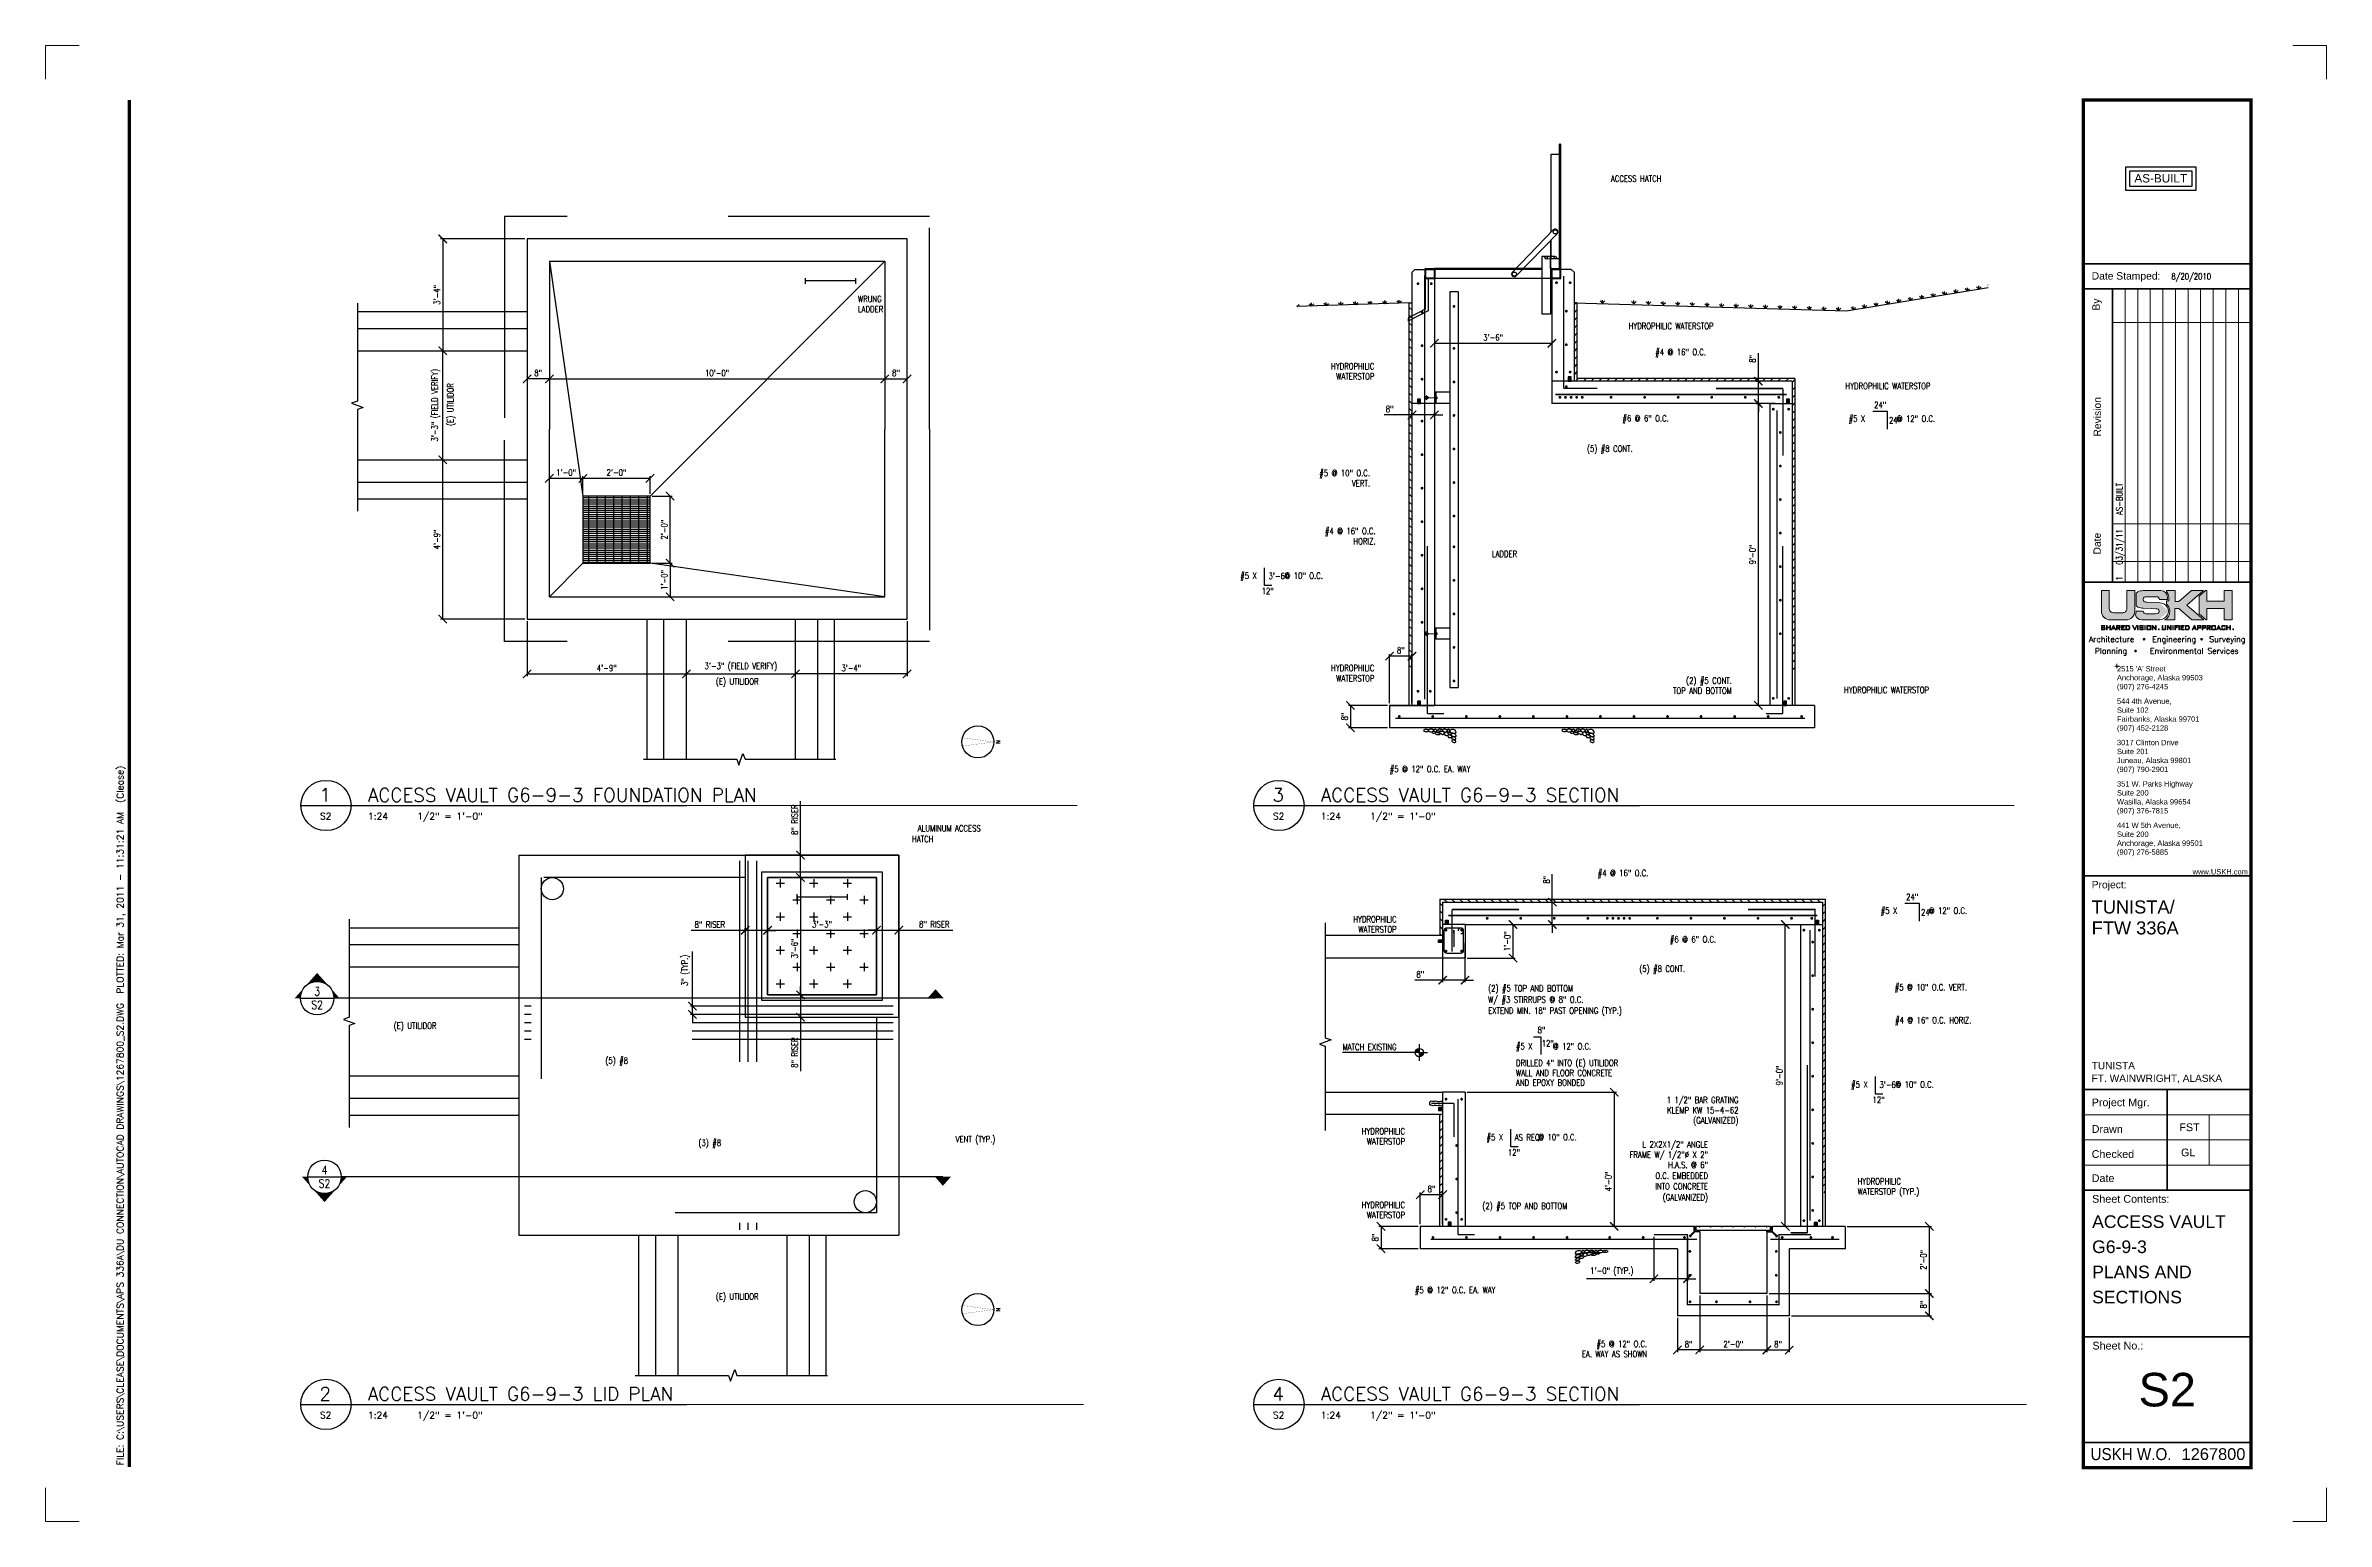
# Paper-space layout 'Layout1' of a CAD drawing. Header units: inches. Extents: x 0 to 34, y 0 to 22.
# The model-space entities are those that its viewports show. They can reach past a viewport. Long polylines and large blocks are cut down to what shows.
import ezdxf
from ezdxf.enums import TextEntityAlignment as Align

# ---------------------------------------------------------------- set-up
doc = ezdxf.new("R2010")
doc.units = ezdxf.units.IN
doc.header["$MEASUREMENT"] = 0
doc.linetypes.add('DEFAULT', pattern=[0])
doc.linetypes.add('HIDDEN2', pattern=[0.1875, 0.125, -0.0625])
for name, color, linetype, lineweight in [('1267800TB_USKH 22x34$0$X-ANNO-TTLB-BRDR', 1, 'Continuous', 50), ('1267800TB_USKH 22x34$0$X-ANNO-TTLB-BRDR-TRIM', 15, 'Continuous', 18), ('1267800TB_USKH 22x34$0$X-ANNO-TTLB-LOGO-USKH', 3, 'Continuous', 18), ('1267800TB_USKH 22x34$0$X-ANNO-TTLB-LWT1', 8, 'Continuous', 18), ('1267800TB_USKH 22x34$0$X-ANNO-TTLB-LWT2', 4, 'Continuous', 35), ('1267800TB_USKH 22x34$0$X-ANNO-TTLB-LWT3', 1, 'Continuous', 50), ('1267800TB_USKH 22x34$0$X-ANNO-TTLB-TEXT-ADRS-USKH', 4, 'Continuous', 35), ('1267800TB_USKH 22x34$0$X-ANNO-TTLB-TXT1', 2, 'Continuous', 18), ('1267800TB_USKH 22x34$0$X-ANNO-TTLB-TXT2', 4, 'Continuous', 35), ('1267800TB_USKH 22x34$0$X-ANNO-TTLB-TXT3', 7, 'Continuous', 50), ('Text', 7, 'Continuous', 15), ('X-ANNO-TTLB-TXT2', 4, 'Continuous', 35), ('X-ANNO-TTLB-TXT3', 7, 'Continuous', 50), ('X-ANNO-TTLB-TXT4', 6, 'Continuous', 70)]:
    doc.layers.add(name, color=color, linetype=linetype, lineweight=lineweight)
doc.layers.add('1267800TB_USKH 22x34$0$X-ANNO-TTLB-NPLT', color=7, linetype='Continuous', lineweight=18, plot=False)
for name, color, linetype in [('C50', 1, 'DEFAULT'), ('COE-01', 1, 'Continuous'), ('COE-01-HIDDEN', 1, 'HIDDEN2'), ('COE-02', 2, 'Continuous'), ('COE-03', 3, 'Continuous'), ('COE-04', 4, 'Continuous'), ('DEFAULT', 7, 'DEFAULT'), ('S-DETL-PN01', 2, 'Continuous'), ('S-DETL-PN01-HIDE', 3, 'HIDDEN2'), ('S-DETL-PN02', 4, 'Continuous'), ('S-DETL-PN03', 1, 'Continuous'), ('S-DIM', 2, 'Continuous'), ('S-EXISTING', 13, 'Continuous'), ('S-FOOTING', 2, 'HIDDEN2'), ('S-TEXT', 4, 'Continuous'), ('SNFILL', 3, 'Continuous'), ('X-SYMB-PN03', 7, 'Continuous'), ('X-SYMB-TEXT', 4, 'Continuous')]:
    doc.layers.add(name, color=color, linetype=linetype)
doc.layers.get('Defpoints').freeze()
doc.styles.add('1267800TB_USKH 22x34$0$X-TTLB-Arial', font='arial.ttf')
doc.styles.add('1267800TB_USKH 22x34$0$X-TTLB-Logo-USKH', font='ROMANS.shx')
doc.styles.add('1267800TB_USKH 22x34$0$X-TTLB-RomanS', font='romans.shx')
doc.styles.add('3_32', font='romans.shx', dxfattribs={"width": 0.8})
doc.styles.add('DAI1-8', font='romans.shx', dxfattribs={"width": 0.8, "height": 0.125})
doc.styles.add('PRT1', font='arial.ttf')
doc.styles.get("Standard").update_dxf_attribs({"font": 'romans.shx'})
doc.styles.add('SYMBOL2', font='romans.shx', dxfattribs={"height": 0.1})
doc.styles.add('X-TTLB-Arial', font='arial.ttf')
doc.dimstyles.new('LEADER', dxfattribs={"dimtxt": 0.09375, "dimasz": 0.125, "dimexe": 0.03125, "dimexo": 0.03125, "dimgap": 0.03125, "dimtad": 1, "dimdec": 5, "dimzin": 3, "dimdsep": 46, "dimlunit": 4, "dimtxsty": '3_32', "dimblk": 'ARCHTICK', "dimcen": 0.09, "dimclrt": 4, "dimadec": 0, "dimazin": 0, "dimtfac": 1, "dimtdec": 5, "dimtmove": 0, "dimatfit": 0, "dimfxl": 0.03125, "dimfrac": 2, "dimtolj": 1, "dimtzin": 0, "dimarcsym": 0})

psp = doc.layouts.get("Layout1")

# ---------------------------------------------------------------- texts
at = {"layer": 'S-TEXT', "style": '3_32', "width": 0.8}
for s, p in [('ACCESS HATCH', (23.3349328, 19.96985456)), ('WRUNG', (12.11009978, 18.17604484)), ('LADDER', (12.11009978, 18.02425913)), ('#4 @ 16" O.C.', (23.99555404, 17.38360864)), ('24" ', (27.25843353, 16.59637415)), ('#6 @ 6" O.C.', (23.50559243, 16.39588427)), ('#5 X        @ 12" O.C.', (26.87884986, 16.39069542)), ('24" ', (27.48038958, 16.36803508)), ('(5) #8 CONT.', (22.97753643, 15.94407119)), ('LADDER', (21.55998483, 14.37607203)), ('#5 X       @ 10" O.C.', (17.80859181, 14.05008955)), ('3\'-6"', (18.22972169, 14.04618093)), ('12"', (18.12836493, 13.82179639)), ('(E) UTILIDOR', (9.99175185, 12.47400722)), ('HYDROPHILIC WATERSTOP', (26.80958501, 12.34733429)), ('#4 @ 16" O.C.', (23.13717708, 9.61714201)), ('24" ', (27.73583164, 9.26249471)), ('#5 X        @ 12" O.C.', (27.35624797, 9.05681598)), ('24" ', (27.95778769, 9.03415565)), ('#6 @ 6" O.C.', (24.21225936, 8.62941764)), ('(5) #8 CONT.', (23.75712005, 8.19094594)), ('(E) UTILIDOR', (5.18924779, 7.34094774)), ('(5) #8', (8.34493711, 6.82177452)), ('MATCH EXISTING', (19.33318234, 7.02459079)), ('#5 X         @ 10" O.C.', (21.47955168, 5.68089955)), ('(3) #8', (9.73241412, 5.59631986)), ('VENT (TYP.)', (13.56663685, 5.65091991)), ('12"', (21.7993248, 5.45260639)), ('AS REQ.', (21.90068156, 5.67699094)), ('(E) UTILIDOR', (9.99103801, 3.30561708))]:
    psp.add_text(s, height=0.09375, dxfattribs=at).set_placement(p)
for s, p in [('#5 @ 10" O.C.', (19.74289962, 15.58037198)), ('VERT.', (19.74289962, 15.42858626)), ('#4 @ 16" O.C.', (19.82577851, 14.71582668)), ('HORIZ.', (19.82577851, 14.56404096)), ('HYDROPHILIC', (19.80838258, 12.67325165)), ('WATERSTOP', (19.80838258, 12.52146594)), ('(2) #5 CONT.', (25.13708777, 12.48737817)), ('TOP AND BOTTOM', (25.13708777, 12.33559246)), ('#5 @ 12" O.C. EA. WAY', (21.23950771, 11.16776473)), ('HATCH', (13.23503461, 10.12430281)), ('ALUMINUM ACCESS', (13.939785, 10.28569898)), ('HYDROPHILIC', (20.26504951, 4.67104747)), ('WATERSTOP', (20.26504951, 4.51926176)), ('#5 @ 12" O.C. EA. WAY', (21.6139572, 3.4012981))]:
    psp.add_text(s, height=0.09375, dxfattribs=at).set_placement(p, align=Align.RIGHT)

msp = doc.modelspace()

# ---------------------------------------------------------------- blocks, each defined once
blk = doc.blocks.new('DETAILTITLE')
at = {"layer": 'X-SYMB-PN03'}
blk.add_line((0, 0.375), (0.75, 0.375), dxfattribs=at)
blk.add_circle((0.375, 0.375), 0.375, dxfattribs=at)
at = {"layer": 'X-SYMB-PN03', "style": 'SYMBOL2'}
for tag, p in [('TITLE_TOP', (1, 0.713)), ('TITLE', (1, 0.432))]:
    blk.add_attdef(tag, p, '', height=0.2, dxfattribs=at)
blk.add_attdef('NUM', text='', height=0.2, dxfattribs=at).set_placement((0.364, 0.433), align=Align.CENTER)
at = {"layer": 'X-SYMB-TEXT'}
blk.add_attdef('SHT', text='', height=0.1, dxfattribs=at).set_placement((0.371, 0.167), align=Align.CENTER)
for tag, p in [('SCALE:', (1, 0.165)), ('DWG_SCALE', (1.735, 0.165))]:
    blk.add_attdef(tag, p, '', height=0.1, dxfattribs=at)
blk = doc.blocks.new('_ArchTick')
at = {"color": 0, "linetype": 'ByBlock', "const_width": 0.15}
blk.add_lwpolyline([(-0.5, -0.5), (0.5, 0.5)], dxfattribs=at)
blk = doc.blocks.new('*D3')
at = {"layer": 'S-DIM', "color": 0, "lineweight": -2, "transparency": 16777216}
blk.add_line((9.552, 12.633), (11.177, 12.633), dxfattribs=at)
at = {"layer": 'S-DIM', "color": 0, "lineweight": -2, "transparency": 16777216, "xscale": 0.125, "yscale": 0.125, "zscale": 0.125, "rotation": 180}
blk.add_blockref('_ArchTick', (9.552, 12.633), dxfattribs=at)
at = {"layer": 'S-DIM', "color": 0, "lineweight": -2, "transparency": 16777216, "xscale": 0.125, "yscale": 0.125, "zscale": 0.125}
blk.add_blockref('_ArchTick', (11.177, 12.633), dxfattribs=at)
at = {"layer": 'S-DIM', "color": 4, "transparency": 16777216, "insert": (10.364, 12.736), "char_height": 0.09375, "attachment_point": 5, "style": '3_32'}
blk.add_mtext('\\A1;3\'-3" (FIELD VERIFY)', dxfattribs=at)
blk = doc.blocks.new('TARGETCF')
at = {"color": 0}
blk.add_solid([(0, -0.118904), (0.134053, -0.000018), (0, 0.118904), (0.134053, -0.000018)], dxfattribs=at)
blk = doc.blocks.new('TARGETBF')
at = {"color": 0}
for points in [[(0, 0.254), (0.09, 0.254), (0, 0.334), (0.09, 0.254)], [(0.074, 0.239), (0.107, 0.239), (0, 0.25), (0.09, 0.254)], [(0, 0.25), (0.09, 0.254), (0, 0.254), (0.09, 0.254)], [(0.111, 0.224), (0.124, 0.224), (0.074, 0.239), (0.107, 0.239)], [(0.137, 0.209), (0.141, 0.209), (0.111, 0.224), (0.124, 0.224)], [(0.137, 0.209), (0.141, 0.209), (0.167, 0.186), (0.141, 0.209)], [(0.189, 0.164), (0.192, 0.164), (0.167, 0.186), (0.192, 0.164)], [(0.201, 0.149), (0.209, 0.149), (0.189, 0.164), (0.192, 0.164)], [(0.211, 0.134), (0.226, 0.134), (0.201, 0.149), (0.209, 0.149)], [(0.22, 0.119), (0.243, 0.119), (0.211, 0.134), (0.226, 0.134)], [(0.227, 0.104), (0.26, 0.104), (0.22, 0.119), (0.243, 0.119)], [(0.234, 0.089), (0.276, 0.089), (0.227, 0.104), (0.26, 0.104)], [(0.239, 0.074), (0.293, 0.074), (0.234, 0.089), (0.276, 0.089)], [(0.243, 0.059), (0.31, 0.059), (0.239, 0.074), (0.293, 0.074)], [(0.246, 0.044), (0.327, 0.044), (0.243, 0.059), (0.31, 0.059)], [(0.248, 0.029), (0.344, 0.029), (0.246, 0.044), (0.327, 0.044)], [(0.25, 0.014), (0.361, 0.014), (0.248, 0.029), (0.344, 0.029)], [(0.25, -0.001), (0.377, 0), (0.25, 0.014), (0.361, 0.014)], [(0.25, -0.001), (0.376, -0.001), (0.25, -0.001), (0.377, 0)], [(0.088, -0.256), (0, -0.25), (0.105, -0.241), (0.066, -0.241)], [(0, -0.334), (0, -0.25), (0.088, -0.256), (0, -0.25)], [(0.105, -0.241), (0.066, -0.241), (0.122, -0.226), (0.107, -0.226)], [(0.107, -0.226), (0.122, -0.226), (0.134, -0.211), (0.139, -0.211)], [(0.134, -0.211), (0.139, -0.211), (0.155, -0.196), (0.156, -0.196)], [(0.155, -0.196), (0.156, -0.196), (0.173, -0.181), (0.155, -0.196)], [(0.172, -0.181), (0.19, -0.166), (0.173, -0.181)], [(0.173, -0.181), (0.187, -0.166), (0.172, -0.181), (0.19, -0.166)], [(0.19, -0.166), (0.206, -0.151), (0.187, -0.166), (0.199, -0.151)], [(0.199, -0.151), (0.206, -0.151), (0.21, -0.136), (0.223, -0.136)], [(0.21, -0.136), (0.223, -0.136), (0.219, -0.121), (0.24, -0.121)], [(0.219, -0.121), (0.24, -0.121), (0.226, -0.106), (0.257, -0.106)], [(0.226, -0.106), (0.257, -0.106), (0.233, -0.091), (0.274, -0.091)], [(0.233, -0.091), (0.274, -0.091), (0.238, -0.076), (0.291, -0.076)], [(0.238, -0.076), (0.291, -0.076), (0.242, -0.061), (0.308, -0.061)], [(0.242, -0.061), (0.308, -0.061), (0.246, -0.046), (0.325, -0.046)], [(0.246, -0.046), (0.325, -0.046), (0.248, -0.031), (0.342, -0.031)], [(0.248, -0.031), (0.342, -0.031), (0.249, -0.016), (0.359, -0.016)], [(0.249, -0.016), (0.359, -0.016), (0.25, -0.001), (0.376, -0.001)]]:
    blk.add_solid(points, dxfattribs=at)
blk = doc.blocks.new('ARTAG')
at = {"color": 0}
blk.add_line((-0.25, 0), (0.25, 0), dxfattribs=at)
blk.add_circle((0, 0), 0.25, dxfattribs=at)
at = {"style": 'DAI1-8', "width": 0.8, "flags": 8}
for tag, p in [('TA00-1', (0, 0.1)), ('TA00-2', (0, -0.1))]:
    blk.add_attdef(tag, text='', height=0.125, dxfattribs=at).set_placement(p, align=Align.MIDDLE)
blk = doc.blocks.new('*D7')
at = {"layer": 'S-DIM', "color": 0, "lineweight": -2, "transparency": 16777216}
for p, q in [((20.036, 12.196), (20.036, 12.93)), ((20.369, 12.196), (20.369, 12.93)), ((20.369, 12.899), (20.036, 12.899))]:
    blk.add_line(p, q, dxfattribs=at)
at = {"layer": 'S-DIM', "color": 0, "lineweight": -2, "transparency": 16777216, "xscale": 0.125, "yscale": 0.125, "zscale": 0.125, "rotation": 180}
blk.add_blockref('_ArchTick', (20.036, 12.899), dxfattribs=at)
at = {"layer": 'S-DIM', "color": 0, "lineweight": -2, "transparency": 16777216, "xscale": 0.125, "yscale": 0.125, "zscale": 0.125}
blk.add_blockref('_ArchTick', (20.369, 12.899), dxfattribs=at)
at = {"layer": 'S-DIM', "color": 4, "transparency": 16777216, "insert": (20.203, 12.986), "char_height": 0.0938, "attachment_point": 5, "style": '3_32'}
blk.add_mtext('\\A1;8"', dxfattribs=at)
blk = doc.blocks.new('*D8')
at = {"layer": 'S-DIM', "color": 0, "lineweight": -2, "transparency": 16777216}
for p, q in [((20.005, 12.165), (19.42, 12.165)), ((19.451, 12.165), (19.451, 11.831)), ((20.005, 11.831), (19.42, 11.831))]:
    blk.add_line(p, q, dxfattribs=at)
at = {"layer": 'S-DIM', "color": 0, "lineweight": -2, "transparency": 16777216, "xscale": 0.125, "yscale": 0.125, "zscale": 0.125}
for p, rotation in [((19.451, 12.165), 90), ((19.451, 11.831), 270)]:
    blk.add_blockref('_ArchTick', p, dxfattribs=dict(at, rotation=rotation))
at = {"layer": 'S-DIM', "color": 4, "transparency": 16777216, "insert": (19.364, 11.998), "char_height": 0.0938, "attachment_point": 5, "rotation": 90, "style": '3_32'}
blk.add_mtext('\\A1;8"', dxfattribs=at)
blk = doc.blocks.new('*D9')
at = {"layer": 'S-DIM', "color": 0, "lineweight": -2, "transparency": 16777216}
for p, q in [((20.369, 16.494), (19.953, 16.494)), ((20.369, 16.473), (20.369, 16.525)), ((20.703, 16.494), (20.369, 16.494)), ((20.703, 16.473), (20.703, 16.525)), ((20.703, 16.494), (20.828, 16.494))]:
    blk.add_line(p, q, dxfattribs=at)
at = {"layer": 'S-DIM', "color": 0, "lineweight": -2, "transparency": 16777216, "xscale": 0.125, "yscale": 0.125, "zscale": 0.125}
blk.add_blockref('_ArchTick', (20.369, 16.494), dxfattribs=at)
at = {"layer": 'S-DIM', "color": 0, "lineweight": -2, "transparency": 16777216, "xscale": 0.125, "yscale": 0.125, "zscale": 0.125, "rotation": 180}
blk.add_blockref('_ArchTick', (20.703, 16.494), dxfattribs=at)
at = {"layer": 'S-DIM', "color": 4, "transparency": 16777216, "insert": (20.036, 16.581), "char_height": 0.0938, "attachment_point": 5, "style": '3_32'}
blk.add_mtext('\\A1;8"', dxfattribs=at)
blk = doc.blocks.new('*D10')
at = {"layer": 'S-DIM', "color": 0, "lineweight": -2, "transparency": 16777216}
for p, q in [((25.532, 16.998), (25.532, 17.414)), ((25.5, 16.998), (25.563, 16.998)), ((25.5, 16.665), (25.563, 16.665)), ((25.532, 16.665), (25.532, 16.998)), ((25.532, 16.665), (25.532, 16.54))]:
    blk.add_line(p, q, dxfattribs=at)
at = {"layer": 'S-DIM', "color": 0, "lineweight": -2, "transparency": 16777216, "xscale": 0.125, "yscale": 0.125, "zscale": 0.125}
for p, rotation in [((25.532, 16.998), 270), ((25.532, 16.665), 90)]:
    blk.add_blockref('_ArchTick', p, dxfattribs=dict(at, rotation=rotation))
at = {"layer": 'S-DIM', "color": 4, "transparency": 16777216, "insert": (25.445, 17.331), "char_height": 0.0938, "attachment_point": 5, "rotation": 90, "style": '3_32'}
blk.add_mtext('\\A1;8"', dxfattribs=at)
blk = doc.blocks.new('*D11')
at = {"layer": 'S-DIM', "color": 0, "lineweight": -2, "transparency": 16777216}
blk.add_line((20.703, 17.562), (22.453, 17.562), dxfattribs=at)
at = {"layer": 'S-DIM', "color": 0, "lineweight": -2, "transparency": 16777216, "xscale": 0.125, "yscale": 0.125, "zscale": 0.125, "rotation": 180}
blk.add_blockref('_ArchTick', (20.703, 17.562), dxfattribs=at)
at = {"layer": 'S-DIM', "color": 0, "lineweight": -2, "transparency": 16777216, "xscale": 0.125, "yscale": 0.125, "zscale": 0.125}
blk.add_blockref('_ArchTick', (22.453, 17.562), dxfattribs=at)
at = {"layer": 'S-DIM', "color": 4, "transparency": 16777216, "insert": (21.578, 17.649), "char_height": 0.0938, "attachment_point": 5, "style": '3_32'}
blk.add_mtext('\\A1;3\'-6"', dxfattribs=at)
blk = doc.blocks.new('*D12')
at = {"layer": 'S-DIM', "color": 0, "lineweight": -2, "transparency": 16777216}
for p, q in [((22.461, 9.232), (22.461, 9.648)), ((22.429, 9.232), (22.493, 9.232)), ((22.461, 8.898), (22.461, 9.232)), ((22.429, 8.898), (22.493, 8.898)), ((22.461, 8.898), (22.461, 8.773))]:
    blk.add_line(p, q, dxfattribs=at)
at = {"layer": 'S-DIM', "color": 0, "lineweight": -2, "transparency": 16777216, "xscale": 0.125, "yscale": 0.125, "zscale": 0.125}
for p, rotation in [((22.461, 9.232), 270), ((22.461, 8.898), 90)]:
    blk.add_blockref('_ArchTick', p, dxfattribs=dict(at, rotation=rotation))
at = {"layer": 'S-DIM', "color": 4, "transparency": 16777216, "insert": (22.374, 9.565), "char_height": 0.0938, "attachment_point": 5, "rotation": 90, "style": '3_32'}
blk.add_mtext('\\A1;8"', dxfattribs=at)
blk = doc.blocks.new('*D13')
at = {"layer": 'S-DIM', "color": 0, "lineweight": -2, "transparency": 16777216}
for p, q in [((20.493, 4.429), (20.493, 4.901)), ((20.826, 4.87), (20.493, 4.87)), ((20.826, 4.429), (20.826, 4.901))]:
    blk.add_line(p, q, dxfattribs=at)
at = {"layer": 'S-DIM', "color": 0, "lineweight": -2, "transparency": 16777216, "xscale": 0.125, "yscale": 0.125, "zscale": 0.125, "rotation": 180}
blk.add_blockref('_ArchTick', (20.493, 4.87), dxfattribs=at)
at = {"layer": 'S-DIM', "color": 0, "lineweight": -2, "transparency": 16777216, "xscale": 0.125, "yscale": 0.125, "zscale": 0.125}
blk.add_blockref('_ArchTick', (20.826, 4.87), dxfattribs=at)
at = {"layer": 'S-DIM', "color": 4, "transparency": 16777216, "insert": (20.659, 4.957), "char_height": 0.0938, "attachment_point": 5, "style": '3_32'}
blk.add_mtext('\\A1;8"', dxfattribs=at)
blk = doc.blocks.new('*D14')
at = {"layer": 'S-DIM', "color": 0, "lineweight": -2, "transparency": 16777216}
for p, q in [((20.461, 4.398), (19.876, 4.398)), ((19.907, 4.398), (19.907, 4.065)), ((20.461, 4.065), (19.876, 4.065))]:
    blk.add_line(p, q, dxfattribs=at)
at = {"layer": 'S-DIM', "color": 0, "lineweight": -2, "transparency": 16777216, "xscale": 0.125, "yscale": 0.125, "zscale": 0.125}
for p, rotation in [((19.907, 4.398), 90), ((19.907, 4.065), 270)]:
    blk.add_blockref('_ArchTick', p, dxfattribs=dict(at, rotation=rotation))
at = {"layer": 'S-DIM', "color": 4, "transparency": 16777216, "insert": (19.82, 4.232), "char_height": 0.0938, "attachment_point": 5, "rotation": 90, "style": '3_32'}
blk.add_mtext('\\A1;8"', dxfattribs=at)
blk = doc.blocks.new('*D15')
at = {"layer": 'S-DIM', "color": 0, "lineweight": -2, "transparency": 16777216}
for p, q in [((20.826, 8.623), (20.826, 8.036)), ((21.159, 8.623), (21.159, 8.036)), ((20.826, 8.068), (20.41, 8.068)), ((21.159, 8.068), (20.826, 8.068)), ((21.159, 8.068), (21.284, 8.068))]:
    blk.add_line(p, q, dxfattribs=at)
at = {"layer": 'S-DIM', "color": 0, "lineweight": -2, "transparency": 16777216, "xscale": 0.125, "yscale": 0.125, "zscale": 0.125}
blk.add_blockref('_ArchTick', (20.826, 8.068), dxfattribs=at)
at = {"layer": 'S-DIM', "color": 0, "lineweight": -2, "transparency": 16777216, "xscale": 0.125, "yscale": 0.125, "zscale": 0.125, "rotation": 180}
blk.add_blockref('_ArchTick', (21.159, 8.068), dxfattribs=at)
at = {"layer": 'S-DIM', "color": 4, "transparency": 16777216, "insert": (20.493, 8.155), "char_height": 0.0938, "attachment_point": 5, "style": '3_32'}
blk.add_mtext('\\A1;8"', dxfattribs=at)
blk = doc.blocks.new('*D16')
at = {"layer": 'S-DIM', "color": 0, "lineweight": -2, "transparency": 16777216}
for p, q in [((9.643, 7.682), (9.643, 8.498)), ((9.69, 7.682), (9.612, 7.682)), ((9.69, 7.557), (9.612, 7.557)), ((9.643, 7.557), (9.643, 7.682)), ((9.643, 7.557), (9.643, 7.432))]:
    blk.add_line(p, q, dxfattribs=at)
at = {"layer": 'S-DIM', "color": 0, "lineweight": -2, "transparency": 16777216, "xscale": 0.125, "yscale": 0.125, "zscale": 0.125}
for p, rotation in [((9.643, 7.682), 270), ((9.643, 7.557), 90)]:
    blk.add_blockref('_ArchTick', p, dxfattribs=dict(at, rotation=rotation))
at = {"layer": 'S-DIM', "color": 4, "transparency": 16777216, "insert": (9.54, 8.215), "char_height": 0.09375, "attachment_point": 5, "rotation": 90, "style": '3_32'}
blk.add_mtext('\\A1;3" (TYP.)', dxfattribs=at)
blk = doc.blocks.new('*D17')
at = {"layer": 'S-DIM', "color": 0, "lineweight": -2, "transparency": 16777216}
for p, q in [((10.429, 8.784), (10.429, 8.843)), ((10.762, 8.784), (10.762, 8.843)), ((10.429, 8.811), (9.623, 8.811)), ((10.762, 8.811), (10.429, 8.811)), ((10.762, 8.811), (10.887, 8.811))]:
    blk.add_line(p, q, dxfattribs=at)
at = {"layer": 'S-DIM', "color": 0, "lineweight": -2, "transparency": 16777216, "xscale": 0.125, "yscale": 0.125, "zscale": 0.125}
blk.add_blockref('_ArchTick', (10.429, 8.811), dxfattribs=at)
at = {"layer": 'S-DIM', "color": 0, "lineweight": -2, "transparency": 16777216, "xscale": 0.125, "yscale": 0.125, "zscale": 0.125, "rotation": 180}
blk.add_blockref('_ArchTick', (10.762, 8.811), dxfattribs=at)
at = {"layer": 'S-DIM', "color": 4, "transparency": 16777216, "insert": (9.901, 8.898), "char_height": 0.09375, "attachment_point": 5, "style": '3_32'}
blk.add_mtext('\\A1;8" RISER', dxfattribs=at)
blk = doc.blocks.new('*D18')
at = {"layer": 'S-DIM', "color": 0, "lineweight": -2, "transparency": 16777216}
blk.add_line((10.762, 8.813), (12.387, 8.813), dxfattribs=at)
at = {"layer": 'S-DIM', "color": 0, "lineweight": -2, "transparency": 16777216, "xscale": 0.125, "yscale": 0.125, "zscale": 0.125, "rotation": 180}
blk.add_blockref('_ArchTick', (10.762, 8.813), dxfattribs=at)
at = {"layer": 'S-DIM', "color": 0, "lineweight": -2, "transparency": 16777216, "xscale": 0.125, "yscale": 0.125, "zscale": 0.125}
blk.add_blockref('_ArchTick', (12.387, 8.813), dxfattribs=at)
at = {"layer": 'S-DIM', "color": 4, "transparency": 16777216, "insert": (11.574, 8.9), "char_height": 0.0938, "attachment_point": 5, "style": '3_32'}
blk.add_mtext('\\A1;3\'-3"', dxfattribs=at)
blk = doc.blocks.new('*D19')
at = {"layer": 'S-DIM', "color": 0, "lineweight": -2, "transparency": 16777216}
for p, q in [((12.387, 8.813), (12.262, 8.813)), ((12.387, 8.813), (12.72, 8.813)), ((12.72, 8.813), (13.526, 8.813))]:
    blk.add_line(p, q, dxfattribs=at)
at = {"layer": 'S-DIM', "color": 0, "lineweight": -2, "transparency": 16777216, "xscale": 0.125, "yscale": 0.125, "zscale": 0.125}
blk.add_blockref('_ArchTick', (12.387, 8.813), dxfattribs=at)
at = {"layer": 'S-DIM', "color": 0, "lineweight": -2, "transparency": 16777216, "xscale": 0.125, "yscale": 0.125, "zscale": 0.125, "rotation": 180}
blk.add_blockref('_ArchTick', (12.72, 8.813), dxfattribs=at)
at = {"layer": 'S-DIM', "color": 4, "transparency": 16777216, "insert": (13.248, 8.9), "char_height": 0.09375, "attachment_point": 5, "style": '3_32'}
blk.add_mtext('\\A1;8" RISER', dxfattribs=at)
blk = doc.blocks.new('*D20')
at = {"layer": 'S-DIM', "color": 0, "lineweight": -2, "transparency": 16777216}
for p, q in [((11.254, 9.932), (11.254, 10.738)), ((11.254, 9.599), (11.254, 9.932)), ((11.254, 9.599), (11.254, 9.474))]:
    blk.add_line(p, q, dxfattribs=at)
at = {"layer": 'S-DIM', "color": 0, "lineweight": -2, "transparency": 16777216, "xscale": 0.125, "yscale": 0.125, "zscale": 0.125}
for p, rotation in [((11.254, 9.932), 270), ((11.254, 9.599), 90)]:
    blk.add_blockref('_ArchTick', p, dxfattribs=dict(at, rotation=rotation))
at = {"layer": 'S-DIM', "color": 4, "transparency": 16777216, "insert": (11.167, 10.46), "char_height": 0.09375, "attachment_point": 5, "rotation": 90, "style": '3_32'}
blk.add_mtext('\\A1;8" RISER', dxfattribs=at)
blk = doc.blocks.new('*D21')
at = {"layer": 'S-DIM', "color": 0, "lineweight": -2, "transparency": 16777216}
blk.add_line((11.254, 9.599), (11.254, 7.849), dxfattribs=at)
at = {"layer": 'S-DIM', "color": 0, "lineweight": -2, "transparency": 16777216, "xscale": 0.125, "yscale": 0.125, "zscale": 0.125}
for p, rotation in [((11.254, 9.599), 90), ((11.254, 7.849), 270)]:
    blk.add_blockref('_ArchTick', p, dxfattribs=dict(at, rotation=rotation))
at = {"layer": 'S-DIM', "color": 4, "transparency": 16777216, "insert": (11.167, 8.54), "char_height": 0.0938, "attachment_point": 5, "rotation": 90, "style": '3_32'}
blk.add_mtext('\\A1;3\'-6"', dxfattribs=at)
blk = doc.blocks.new('*D22')
at = {"layer": 'S-DIM', "color": 0, "lineweight": -2, "transparency": 16777216}
for p, q in [((11.254, 7.849), (11.254, 7.974)), ((11.254, 7.849), (11.254, 7.516)), ((11.254, 7.516), (11.254, 6.71))]:
    blk.add_line(p, q, dxfattribs=at)
at = {"layer": 'S-DIM', "color": 0, "lineweight": -2, "transparency": 16777216, "xscale": 0.125, "yscale": 0.125, "zscale": 0.125}
for p, rotation in [((11.254, 7.849), 270), ((11.254, 7.516), 90)]:
    blk.add_blockref('_ArchTick', p, dxfattribs=dict(at, rotation=rotation))
at = {"layer": 'S-DIM', "color": 4, "transparency": 16777216, "insert": (11.167, 6.988), "char_height": 0.09375, "attachment_point": 5, "rotation": 90, "style": '3_32'}
blk.add_mtext('\\A1;8" RISER', dxfattribs=at)
blk = doc.blocks.new('ELEVTAG')
at = {"layer": 'S-DIM'}
for p, q in [((0, 0), (-0.125, 0)), ((0, 0.125), (0, 0)), ((0, 0), (0.125, 0)), ((0, 0), (0, -0.125))]:
    blk.add_line(p, q, dxfattribs=at)
blk.add_circle((0, 0), 0.0625, dxfattribs=at)
for points in [[(0, 0), (-0.062, 0), (-0.056, 0.028)], [(0, 0), (-0.056, 0.028), (-0.039, 0.049)], [(0, 0), (-0.039, 0.049), (-0.02, 0.059)], [(0, 0), (-0.02, 0.059), (0, 0.063)], [(0, 0), (0.063, 0), (0.057, -0.027)], [(0.057, -0.027), (0.042, -0.047), (0, 0)], [(0, 0), (0.042, -0.046), (0.019, -0.059)], [(0, 0), (0.019, -0.06), (0, -0.062)]]:
    blk.add_solid(points, dxfattribs=at)
blk = doc.blocks.new('*D24')
at = {"layer": 'S-DIM', "color": 0, "lineweight": -2, "transparency": 16777216}
blk.add_line((25.934, 4.398), (25.934, 8.898), dxfattribs=at)
at = {"layer": 'S-DIM', "color": 0, "lineweight": -2, "transparency": 16777216, "xscale": 0.125, "yscale": 0.125, "zscale": 0.125}
for p, rotation in [((25.934, 8.898), 90), ((25.934, 4.398), 270)]:
    blk.add_blockref('_ArchTick', p, dxfattribs=dict(at, rotation=rotation))
at = {"layer": 'S-DIM', "color": 4, "transparency": 16777216, "insert": (25.847, 6.648), "char_height": 0.0938, "attachment_point": 5, "rotation": 90, "style": '3_32'}
blk.add_mtext('\\A1;9\'-0"', dxfattribs=at)
blk = doc.blocks.new('1267800TB_USKH 22x34$0$USKH_LOGO')
at = {"layer": '1267800TB_USKH 22x34$0$X-ANNO-TTLB-LOGO-USKH'}
h = blk.add_hatch(color=256, dxfattribs=at)
edge = h.paths.add_edge_path()
edge.add_arc((-0.615, 0.164), 0.13, -90, 0, ccw=False)
edge.add_line((-0.615, 0.034), (-0.851, 0.034))
edge.add_arc((-0.851, 0.164), 0.13, 180, 270, ccw=False)
edge.add_line((-0.981, 0.164), (-0.981, 0.47))
edge.add_line((-0.981, 0.47), (-0.864, 0.47))
edge.add_line((-0.864, 0.47), (-0.864, 0.201))
edge.add_arc((-0.804, 0.201), 0.06, 180, 270)
edge.add_line((-0.804, 0.141), (-0.733, 0.141))
edge.add_line((-0.733, 0.141), (-0.663, 0.141))
edge.add_arc((-0.663, 0.201), 0.06, 270, 360)
edge.add_line((-0.603, 0.201), (-0.603, 0.47))
edge.add_line((-0.603, 0.47), (-0.485, 0.47))
edge.add_line((-0.485, 0.47), (-0.485, 0.164))
h = blk.add_hatch(color=256, dxfattribs=at)
edge = h.paths.add_edge_path()
edge.add_line((-0.304, 0.297), (-0.123, 0.291))
edge.add_arc((-0.129, 0.117), 0.175, 63.1474, 88, ccw=False)
edge.add_arc((-0.105, 0.164), 0.121, 0.0074, 63.1548, ccw=False)
edge.add_line((0.017, 0.164), (0.017, 0.162))
edge.add_arc((-0.105, 0.162), 0.121, -63.1474, 0, ccw=False)
edge.add_arc((-0.129, 0.209), 0.175, 270.0001, 296.8526, ccw=False)
edge.add_line((-0.129, 0.034), (-0.381, 0.034))
edge.add_arc((-0.381, 0.13), 0.096, 192.618, 270, ccw=False)
edge.add_arc((-0.615, 0.164), 0.151, 338.7046, 360.4565)
edge.add_line((-0.464, 0.166), (-0.358, 0.166))
edge.add_line((-0.358, 0.166), (-0.358, 0.165))
edge.add_arc((-0.318, 0.165), 0.04, 180, 270)
edge.add_line((-0.318, 0.125), (-0.173, 0.125))
edge.add_arc((-0.173, 0.207), 0.0825, 270, 296.8526)
edge.add_arc((-0.149, 0.16), 0.0294, 296.8526, 360)
edge.add_line((-0.12, 0.16), (-0.12, 0.166))
edge.add_arc((-0.149, 0.166), 0.0294, 0, 63.1474)
edge.add_arc((-0.173, 0.118), 0.0825, 63.1474, 88)
edge.add_line((-0.171, 0.201), (-0.238, 0.203))
edge.add_line((-0.238, 0.203), (-0.359, 0.207))
edge.add_arc((-0.359, 0.38), 0.173, 243.1474, 270, ccw=False)
edge.add_arc((-0.383, 0.332), 0.12, 227.3553, 243.1474, ccw=False)
edge.add_line((-0.464, 0.244), (-0.464, 0.433))
edge.add_arc((-0.383, 0.345), 0.12, 116.8526, 132.6447, ccw=False)
edge.add_arc((-0.359, 0.297), 0.173, 90, 116.8526, ccw=False)
edge.add_line((-0.359, 0.47), (-0.094, 0.47))
edge.add_arc((-0.094, 0.374), 0.096, 0, 90, ccw=False)
edge.add_line((0.002, 0.374), (0.002, 0.339))
edge.add_line((0.002, 0.339), (-0.117, 0.339))
edge.add_line((-0.117, 0.339), (-0.117, 0.34))
edge.add_arc((-0.157, 0.34), 0.04, 0, 90)
edge.add_line((-0.157, 0.38), (-0.304, 0.38))
edge.add_arc((-0.304, 0.297), 0.0825, 90, 116.8526)
edge.add_arc((-0.328, 0.345), 0.0294, 116.8526, 180)
edge.add_line((-0.358, 0.345), (-0.358, 0.332))
edge.add_arc((-0.328, 0.332), 0.0294, 180, 243.1474)
edge.add_arc((-0.304, 0.38), 0.0825, 243.1474, 270)
h = blk.add_hatch(color=256, dxfattribs=at)
edge = h.paths.add_edge_path()
edge.add_line((0.038, 0.162), (0.038, 0.164))
edge.add_arc((-0.105, 0.164), 0.143, 0.0083, 50.0817)
edge.add_line((-0.013, 0.273), (-0.013, 0.301))
edge.add_line((-0.013, 0.301), (-0.013, 0.318))
edge.add_line((-0.013, 0.318), (0.023, 0.318))
edge.add_line((0.023, 0.318), (0.023, 0.356))
edge.add_arc((-0.26, 0.353), 0.283, 0.7098, 8.2043)
edge.add_arc((-0.092, 0.377), 0.114, 8.4453, 45.7497)
edge.add_line((-0.013, 0.458), (-0.013, 0.47))
edge.add_line((-0.013, 0.47), (0.116, 0.47))
edge.add_line((0.116, 0.47), (0.116, 0.308))
edge.add_line((0.116, 0.308), (0.172, 0.308))
edge.add_line((0.172, 0.308), (0.359, 0.47))
edge.add_line((0.359, 0.47), (0.539, 0.47))
edge.add_line((0.539, 0.47), (0.292, 0.255))
edge.add_line((0.292, 0.255), (0.547, 0.034))
edge.add_line((0.547, 0.034), (0.367, 0.034))
edge.add_line((0.367, 0.034), (0.172, 0.203))
edge.add_line((0.172, 0.203), (0.115, 0.203))
edge.add_line((0.115, 0.203), (0.115, 0.034))
edge.add_line((0.115, 0.034), (-0.04, 0.034))
edge.add_arc((-0.105, 0.162), 0.143, 297.0585, 360)
for points in [[(0.966, 0.47), (0.848, 0.47), (0.848, 0.312), (0.592, 0.312), (0.592, 0.47), (0.572, 0.47), (0.474, 0.386), (0.474, 0.125), (0.579, 0.034), (0.592, 0.034), (0.592, 0.205), (0.848, 0.205), (0.848, 0.034), (0.966, 0.034)], [(-0.906, -0.049), (-0.897, -0.049), (-0.897, -0.075), (-0.856, -0.075), (-0.856, -0.049), (-0.848, -0.049), (-0.848, -0.114), (-0.856, -0.114), (-0.856, -0.084), (-0.897, -0.084), (-0.897, -0.114), (-0.906, -0.114)], [(-0.684, -0.114), (-0.684, -0.049), (-0.634, -0.049), (-0.634, -0.058), (-0.675, -0.058), (-0.675, -0.075), (-0.649, -0.075), (-0.649, -0.084), (-0.675, -0.084), (-0.675, -0.105), (-0.634, -0.105), (-0.634, -0.114)], [(-0.518, -0.049), (-0.509, -0.049), (-0.485, -0.103), (-0.461, -0.049), (-0.452, -0.049), (-0.481, -0.114), (-0.489, -0.114)], [(-0.442, -0.049), (-0.433, -0.049), (-0.433, -0.114), (-0.442, -0.114)], [(-0.336, -0.049), (-0.327, -0.049), (-0.327, -0.114), (-0.336, -0.114)], [(-0.175, -0.097), (-0.175, -0.049), (-0.166, -0.049), (-0.166, -0.114), (-0.171, -0.114), (-0.214, -0.066), (-0.214, -0.114), (-0.223, -0.114), (-0.223, -0.049), (-0.218, -0.049), (-0.186, -0.084)], [(0.05, -0.097), (0.05, -0.049), (0.059, -0.049), (0.059, -0.114), (0.053, -0.114), (0.01, -0.066), (0.01, -0.114), (0.001, -0.114), (0.001, -0.049), (0.007, -0.049), (0.039, -0.084)], [(0.081, -0.049), (0.09, -0.049), (0.09, -0.114), (0.081, -0.114)], [(0.121, -0.114), (0.112, -0.114), (0.112, -0.049), (0.163, -0.049), (0.163, -0.058), (0.121, -0.058), (0.121, -0.075), (0.147, -0.075), (0.147, -0.084), (0.121, -0.084)], [(0.172, -0.049), (0.181, -0.049), (0.181, -0.114), (0.172, -0.114)], [(0.203, -0.114), (0.203, -0.049), (0.254, -0.049), (0.254, -0.058), (0.212, -0.058), (0.212, -0.075), (0.238, -0.075), (0.238, -0.084), (0.212, -0.084), (0.212, -0.105), (0.254, -0.105), (0.254, -0.114)], [(0.883, -0.049), (0.892, -0.049), (0.892, -0.075), (0.933, -0.075), (0.933, -0.049), (0.942, -0.049), (0.942, -0.114), (0.933, -0.114), (0.933, -0.084), (0.892, -0.084), (0.892, -0.114), (0.883, -0.114)]]:
    blk.add_hatch(color=256, dxfattribs=at).paths.add_polyline_path(points)
h = blk.add_hatch(color=256, dxfattribs=at)
edge = h.paths.add_edge_path()
edge.add_line((-0.954, -0.077), (-0.973, -0.077))
edge.add_line((-0.973, -0.077), (-0.973, -0.058))
edge.add_line((-0.973, -0.058), (-0.936, -0.058))
edge.add_line((-0.936, -0.058), (-0.936, -0.067))
edge.add_line((-0.936, -0.067), (-0.929, -0.065))
edge.add_line((-0.929, -0.065), (-0.929, -0.06))
edge.add_arc((-0.943, -0.06), 0.0143, 358.8957, 387.9801)
edge.add_arc((-0.937, -0.057), 0.00726, 29.7287, 79.6825)
edge.add_arc((-0.94, -0.069), 0.0207, 75.92, 89.6732)
edge.add_line((-0.94, -0.049), (-0.969, -0.049))
edge.add_arc((-0.97, -0.062), 0.0134, 87.1425, 118.7523)
edge.add_arc((-0.971, -0.057), 0.0085, 123.6532, 173.9701)
edge.add_arc((-0.918, -0.065), 0.0628, 172.1993, 177.3315)
edge.add_line((-0.98, -0.062), (-0.98, -0.072))
edge.add_arc((-0.953, -0.072), 0.0275, 179.6484, 196.5936)
edge.add_arc((-0.972, -0.078), 0.00745, 196.123, 261.5403)
edge.add_arc((-0.969, -0.066), 0.0196, 256.9826, 266.9285)
edge.add_line((-0.97, -0.086), (-0.954, -0.086))
edge.add_line((-0.954, -0.086), (-0.936, -0.086))
edge.add_line((-0.936, -0.086), (-0.936, -0.105))
edge.add_line((-0.936, -0.105), (-0.973, -0.105))
edge.add_line((-0.973, -0.105), (-0.973, -0.095))
edge.add_line((-0.973, -0.095), (-0.98, -0.098))
edge.add_line((-0.98, -0.098), (-0.98, -0.103))
edge.add_arc((-0.966, -0.103), 0.0143, 178.8957, 207.9801)
edge.add_arc((-0.972, -0.106), 0.00726, 209.7287, 259.6825)
edge.add_arc((-0.968, -0.093), 0.0207, 255.92, 269.6732)
edge.add_line((-0.968, -0.114), (-0.94, -0.114))
edge.add_arc((-0.939, -0.101), 0.0134, 267.1425, 298.7523)
edge.add_arc((-0.937, -0.105), 0.0085, 303.6532, 353.9701)
edge.add_arc((-0.991, -0.098), 0.0628, 352.1993, 357.3315)
edge.add_line((-0.928, -0.1), (-0.928, -0.091))
edge.add_arc((-0.961, -0.091), 0.0328, 359.6716, 375.1956)
edge.add_arc((-0.937, -0.085), 0.00745, 16.123, 81.5403)
edge.add_arc((-0.94, -0.096), 0.0196, 76.9826, 86.9285)
edge.add_line((-0.939, -0.077), (-0.954, -0.077))
h = blk.add_hatch(color=256, dxfattribs=at)
h.paths.add_polyline_path([(-0.817, -0.09), (-0.802, -0.058), (-0.788, -0.09)], flags=16)
h.paths.add_polyline_path([(-0.836, -0.114), (-0.807, -0.049), (-0.798, -0.049), (-0.768, -0.114), (-0.777, -0.114), (-0.784, -0.098), (-0.82, -0.098), (-0.827, -0.114)])
h = blk.add_hatch(color=256, dxfattribs=at)
edge = h.paths.add_edge_path(flags=16)
edge.add_line((-0.717, -0.08), (-0.747, -0.08))
edge.add_line((-0.747, -0.08), (-0.747, -0.058))
edge.add_line((-0.747, -0.058), (-0.717, -0.058))
edge.add_arc((-0.717, -0.063), 0.005, 0, 90, ccw=False)
edge.add_line((-0.712, -0.063), (-0.712, -0.075))
edge.add_arc((-0.717, -0.075), 0.005, -90, 0, ccw=False)
edge = h.paths.add_edge_path()
edge.add_arc((-0.713, -0.059), 0.0102, 0, 90, ccw=False)
edge.add_line((-0.703, -0.059), (-0.703, -0.078))
edge.add_arc((-0.713, -0.078), 0.0102, -90, 0, ccw=False)
edge.add_line((-0.713, -0.088), (-0.721, -0.088))
edge.add_line((-0.721, -0.088), (-0.703, -0.114))
edge.add_line((-0.703, -0.114), (-0.714, -0.114))
edge.add_line((-0.714, -0.114), (-0.731, -0.088))
edge.add_line((-0.731, -0.088), (-0.747, -0.088))
edge.add_line((-0.747, -0.088), (-0.747, -0.114))
edge.add_line((-0.747, -0.114), (-0.756, -0.114))
edge.add_line((-0.756, -0.114), (-0.756, -0.049))
edge.add_line((-0.756, -0.049), (-0.713, -0.049))
h = blk.add_hatch(color=256, dxfattribs=at)
edge = h.paths.add_edge_path()
edge.add_arc((-0.606, -0.082), 0.0484, -15.3094, 0.7084, ccw=False)
edge.add_arc((-0.583, -0.089), 0.0243, 289.8873, 345.9492, ccw=False)
edge.add_arc((-0.588, -0.072), 0.0416, 271.2607, 289.364, ccw=False)
edge.add_line((-0.587, -0.114), (-0.617, -0.114))
edge.add_line((-0.617, -0.114), (-0.617, -0.049))
edge.add_line((-0.617, -0.049), (-0.587, -0.049))
edge.add_arc((-0.588, -0.091), 0.0422, 70.7033, 88.5396, ccw=False)
edge.add_arc((-0.583, -0.074), 0.0243, 14.0508, 70.1127, ccw=False)
edge.add_arc((-0.606, -0.081), 0.0484, -0.7084, 15.3094, ccw=False)
edge.add_line((-0.557, -0.081), (-0.557, -0.081))
edge = h.paths.add_edge_path(flags=16)
edge.add_arc((-0.588, -0.071), 0.0338, 272.0058, 289.1657)
edge.add_arc((-0.583, -0.089), 0.0155, 290.0589, 346.2872)
edge.add_arc((-0.606, -0.082), 0.0395, 344.5406, 360.7084)
edge.add_arc((-0.606, -0.081), 0.0395, 359.2916, 375.4594)
edge.add_arc((-0.583, -0.074), 0.0155, 13.7128, 69.9411)
edge.add_arc((-0.588, -0.091), 0.0338, 70.8343, 87.9942)
edge.add_line((-0.587, -0.058), (-0.608, -0.058))
edge.add_line((-0.608, -0.058), (-0.608, -0.105))
edge.add_line((-0.608, -0.105), (-0.588, -0.105))
edge.add_line((-0.588, -0.105), (-0.587, -0.105))
h = blk.add_hatch(color=256, dxfattribs=at)
edge = h.paths.add_edge_path()
edge.add_line((-0.384, -0.077), (-0.403, -0.077))
edge.add_line((-0.403, -0.077), (-0.403, -0.058))
edge.add_line((-0.403, -0.058), (-0.366, -0.058))
edge.add_line((-0.366, -0.058), (-0.366, -0.067))
edge.add_line((-0.366, -0.067), (-0.358, -0.065))
edge.add_line((-0.358, -0.065), (-0.358, -0.06))
edge.add_arc((-0.373, -0.06), 0.0143, 358.8957, 387.9801)
edge.add_arc((-0.366, -0.057), 0.00726, 29.7287, 79.6825)
edge.add_arc((-0.37, -0.069), 0.0207, 75.92, 89.6732)
edge.add_line((-0.37, -0.049), (-0.399, -0.049))
edge.add_arc((-0.4, -0.062), 0.0134, 87.1425, 118.7523)
edge.add_arc((-0.401, -0.057), 0.0085, 123.6532, 173.9701)
edge.add_arc((-0.348, -0.065), 0.0628, 172.1993, 177.3315)
edge.add_line((-0.41, -0.062), (-0.41, -0.072))
edge.add_arc((-0.383, -0.072), 0.0275, 179.6484, 196.5936)
edge.add_arc((-0.402, -0.078), 0.00745, 196.123, 261.5403)
edge.add_arc((-0.399, -0.066), 0.0196, 256.9826, 266.9285)
edge.add_line((-0.4, -0.086), (-0.384, -0.086))
edge.add_line((-0.384, -0.086), (-0.366, -0.086))
edge.add_line((-0.366, -0.086), (-0.366, -0.105))
edge.add_line((-0.366, -0.105), (-0.403, -0.105))
edge.add_line((-0.403, -0.105), (-0.403, -0.095))
edge.add_line((-0.403, -0.095), (-0.41, -0.098))
edge.add_line((-0.41, -0.098), (-0.41, -0.103))
edge.add_arc((-0.396, -0.103), 0.0143, 178.8957, 207.9801)
edge.add_arc((-0.402, -0.106), 0.00726, 209.7287, 259.6825)
edge.add_arc((-0.398, -0.093), 0.0207, 255.92, 269.6732)
edge.add_line((-0.398, -0.114), (-0.37, -0.114))
edge.add_arc((-0.369, -0.101), 0.0134, 267.1425, 298.7523)
edge.add_arc((-0.367, -0.105), 0.0085, 303.6532, 353.9701)
edge.add_arc((-0.421, -0.098), 0.0628, 352.1993, 357.3315)
edge.add_line((-0.358, -0.1), (-0.358, -0.091))
edge.add_arc((-0.391, -0.091), 0.0328, 359.6716, 375.1956)
edge.add_arc((-0.366, -0.085), 0.00745, 16.123, 81.5403)
edge.add_arc((-0.37, -0.096), 0.0196, 76.9826, 86.9285)
edge.add_line((-0.369, -0.077), (-0.384, -0.077))
h = blk.add_hatch(color=256, dxfattribs=at)
h.paths.add_polyline_path([(-0.275, -0.058), (-0.297, -0.058), (-0.297, -0.105), (-0.275, -0.105), (-0.254, -0.105), (-0.254, -0.058)], flags=16)
edge = h.paths.add_edge_path()
edge.add_line((-0.275, -0.114), (-0.293, -0.114))
edge.add_arc((-0.293, -0.092), 0.0214, 252.8676, 269.8221, ccw=False)
edge.add_arc((-0.297, -0.105), 0.00835, 213.3431, 250.84, ccw=False)
edge.add_arc((-0.287, -0.102), 0.0186, 179.1347, 204.7587, ccw=False)
edge.add_line((-0.305, -0.102), (-0.305, -0.081))
edge.add_line((-0.305, -0.081), (-0.305, -0.061))
edge.add_arc((-0.287, -0.061), 0.0186, 155.2413, 180.8653, ccw=False)
edge.add_arc((-0.297, -0.058), 0.00835, 109.16, 146.6569, ccw=False)
edge.add_arc((-0.293, -0.07), 0.0214, 90.1779, 107.1324, ccw=False)
edge.add_line((-0.293, -0.049), (-0.275, -0.049))
edge.add_line((-0.275, -0.049), (-0.257, -0.049))
edge.add_arc((-0.258, -0.07), 0.0214, 72.8676, 89.8221, ccw=False)
edge.add_arc((-0.254, -0.058), 0.00835, 33.3431, 70.84, ccw=False)
edge.add_arc((-0.264, -0.061), 0.0186, -0.8653, 24.7587, ccw=False)
edge.add_line((-0.245, -0.061), (-0.245, -0.081))
edge.add_line((-0.245, -0.081), (-0.245, -0.102))
edge.add_arc((-0.264, -0.102), 0.0186, -24.7587, 0.8653, ccw=False)
edge.add_arc((-0.254, -0.105), 0.00835, 289.16, 326.6569, ccw=False)
edge.add_arc((-0.258, -0.092), 0.0214, 270.1779, 287.1324, ccw=False)
edge.add_line((-0.257, -0.114), (-0.275, -0.114))
h = blk.add_hatch(color=256, dxfattribs=at)
edge = h.paths.add_edge_path()
edge.add_arc((-0.122, -0.111), 0.00258, -90, 0, ccw=False)
edge.add_line((-0.122, -0.114), (-0.128, -0.114))
edge.add_arc((-0.128, -0.111), 0.00258, 180, 270, ccw=False)
edge.add_line((-0.13, -0.111), (-0.13, -0.102))
edge.add_arc((-0.128, -0.102), 0.002, 90, 180, ccw=False)
edge.add_line((-0.128, -0.1), (-0.122, -0.1))
edge.add_arc((-0.122, -0.102), 0.002, 0, 90, ccw=False)
edge.add_line((-0.12, -0.102), (-0.12, -0.111))
h = blk.add_hatch(color=256, dxfattribs=at)
edge = h.paths.add_edge_path()
edge.add_line((-0.031, -0.049), (-0.022, -0.049))
edge.add_line((-0.022, -0.049), (-0.022, -0.081))
edge.add_line((-0.022, -0.081), (-0.022, -0.102))
edge.add_arc((-0.04, -0.102), 0.0186, -24.7587, 0.8653, ccw=False)
edge.add_arc((-0.031, -0.105), 0.00835, 289.16, 326.6569, ccw=False)
edge.add_arc((-0.034, -0.092), 0.0214, 270.1779, 287.1324, ccw=False)
edge.add_line((-0.034, -0.114), (-0.047, -0.114))
edge.add_line((-0.047, -0.114), (-0.065, -0.114))
edge.add_arc((-0.065, -0.092), 0.0214, 252.8676, 269.8221, ccw=False)
edge.add_arc((-0.068, -0.105), 0.00835, 213.3431, 250.84, ccw=False)
edge.add_arc((-0.059, -0.102), 0.0186, 179.1347, 204.7587, ccw=False)
edge.add_line((-0.077, -0.102), (-0.077, -0.081))
edge.add_line((-0.077, -0.081), (-0.077, -0.049))
edge.add_line((-0.077, -0.049), (-0.068, -0.049))
edge.add_line((-0.068, -0.049), (-0.068, -0.105))
edge.add_line((-0.068, -0.105), (-0.047, -0.105))
edge.add_line((-0.047, -0.105), (-0.031, -0.105))
edge.add_line((-0.031, -0.105), (-0.031, -0.049))
h = blk.add_hatch(color=256, dxfattribs=at)
edge = h.paths.add_edge_path()
edge.add_arc((0.282, -0.082), 0.0484, -15.3094, 0.7084, ccw=False)
edge.add_arc((0.305, -0.089), 0.0243, 289.8873, 345.9492, ccw=False)
edge.add_arc((0.299, -0.072), 0.0416, 271.2607, 289.364, ccw=False)
edge.add_line((0.3, -0.114), (0.27, -0.114))
edge.add_line((0.27, -0.114), (0.27, -0.049))
edge.add_line((0.27, -0.049), (0.3, -0.049))
edge.add_arc((0.299, -0.091), 0.0422, 70.7033, 88.5396, ccw=False)
edge.add_arc((0.305, -0.074), 0.0243, 14.0508, 70.1127, ccw=False)
edge.add_arc((0.282, -0.081), 0.0484, -0.7084, 15.3094, ccw=False)
edge.add_line((0.33, -0.081), (0.33, -0.081))
edge = h.paths.add_edge_path(flags=16)
edge.add_arc((0.299, -0.071), 0.0338, 272.0058, 289.1657)
edge.add_arc((0.305, -0.089), 0.0155, 290.0589, 346.2872)
edge.add_arc((0.282, -0.082), 0.0395, 344.5406, 360.7084)
edge.add_arc((0.282, -0.081), 0.0395, 359.2916, 375.4594)
edge.add_arc((0.305, -0.074), 0.0155, 13.7128, 69.9411)
edge.add_arc((0.299, -0.091), 0.0338, 70.8343, 87.9942)
edge.add_line((0.3, -0.058), (0.279, -0.058))
edge.add_line((0.279, -0.058), (0.279, -0.105))
edge.add_line((0.279, -0.105), (0.3, -0.105))
edge.add_line((0.3, -0.105), (0.3, -0.105))
h = blk.add_hatch(color=256, dxfattribs=at)
h.paths.add_polyline_path([(0.37, -0.114), (0.399, -0.049), (0.409, -0.049), (0.438, -0.114), (0.429, -0.114), (0.422, -0.098), (0.386, -0.098), (0.379, -0.114)])
h.paths.add_polyline_path([(0.39, -0.09), (0.404, -0.058), (0.418, -0.09)], flags=16)
h = blk.add_hatch(color=256, dxfattribs=at)
edge = h.paths.add_edge_path(flags=16)
edge.add_line((0.489, -0.08), (0.458, -0.08))
edge.add_line((0.458, -0.08), (0.458, -0.058))
edge.add_line((0.458, -0.058), (0.489, -0.058))
edge.add_arc((0.489, -0.063), 0.005, 0, 90, ccw=False)
edge.add_line((0.494, -0.063), (0.494, -0.075))
edge.add_arc((0.489, -0.075), 0.005, -90, 0, ccw=False)
edge = h.paths.add_edge_path()
edge.add_line((0.492, -0.088), (0.458, -0.088))
edge.add_line((0.458, -0.088), (0.458, -0.114))
edge.add_line((0.458, -0.114), (0.449, -0.114))
edge.add_line((0.449, -0.114), (0.449, -0.049))
edge.add_line((0.449, -0.049), (0.492, -0.049))
edge.add_arc((0.492, -0.059), 0.0102, 0, 90, ccw=False)
edge.add_line((0.502, -0.059), (0.502, -0.078))
edge.add_arc((0.492, -0.078), 0.0102, -90, 0, ccw=False)
h = blk.add_hatch(color=256, dxfattribs=at)
edge = h.paths.add_edge_path(flags=16)
edge.add_line((0.558, -0.08), (0.528, -0.08))
edge.add_line((0.528, -0.08), (0.528, -0.058))
edge.add_line((0.528, -0.058), (0.558, -0.058))
edge.add_arc((0.558, -0.063), 0.005, 0, 90, ccw=False)
edge.add_line((0.563, -0.063), (0.563, -0.075))
edge.add_arc((0.558, -0.075), 0.005, -90, 0, ccw=False)
edge = h.paths.add_edge_path()
edge.add_line((0.562, -0.088), (0.528, -0.088))
edge.add_line((0.528, -0.088), (0.528, -0.114))
edge.add_line((0.528, -0.114), (0.519, -0.114))
edge.add_line((0.519, -0.114), (0.519, -0.049))
edge.add_line((0.519, -0.049), (0.562, -0.049))
edge.add_arc((0.562, -0.059), 0.0102, 0, 90, ccw=False)
edge.add_line((0.572, -0.059), (0.572, -0.078))
edge.add_arc((0.562, -0.078), 0.0102, -90, 0, ccw=False)
h = blk.add_hatch(color=256, dxfattribs=at)
edge = h.paths.add_edge_path(flags=16)
edge.add_line((0.628, -0.08), (0.598, -0.08))
edge.add_line((0.598, -0.08), (0.598, -0.058))
edge.add_line((0.598, -0.058), (0.628, -0.058))
edge.add_arc((0.628, -0.063), 0.005, 0, 90, ccw=False)
edge.add_line((0.633, -0.063), (0.633, -0.075))
edge.add_arc((0.628, -0.075), 0.005, -90, 0, ccw=False)
edge = h.paths.add_edge_path()
edge.add_arc((0.632, -0.059), 0.0102, 0, 90, ccw=False)
edge.add_line((0.642, -0.059), (0.642, -0.078))
edge.add_arc((0.632, -0.078), 0.0102, -90, 0, ccw=False)
edge.add_line((0.632, -0.088), (0.624, -0.088))
edge.add_line((0.624, -0.088), (0.642, -0.114))
edge.add_line((0.642, -0.114), (0.631, -0.114))
edge.add_line((0.631, -0.114), (0.614, -0.088))
edge.add_line((0.614, -0.088), (0.598, -0.088))
edge.add_line((0.598, -0.088), (0.598, -0.114))
edge.add_line((0.598, -0.114), (0.589, -0.114))
edge.add_line((0.589, -0.114), (0.589, -0.049))
edge.add_line((0.589, -0.049), (0.632, -0.049))
h = blk.add_hatch(color=256, dxfattribs=at)
h.paths.add_polyline_path([(0.691, -0.058), (0.67, -0.058), (0.67, -0.105), (0.691, -0.105), (0.712, -0.105), (0.712, -0.058)], flags=16)
edge = h.paths.add_edge_path()
edge.add_line((0.691, -0.114), (0.673, -0.114))
edge.add_arc((0.673, -0.092), 0.0214, 252.8676, 269.8221, ccw=False)
edge.add_arc((0.669, -0.105), 0.00835, 213.3431, 250.84, ccw=False)
edge.add_arc((0.679, -0.102), 0.0186, 179.1347, 204.7587, ccw=False)
edge.add_line((0.661, -0.102), (0.661, -0.081))
edge.add_line((0.661, -0.081), (0.661, -0.061))
edge.add_arc((0.679, -0.061), 0.0186, 155.2413, 180.8653, ccw=False)
edge.add_arc((0.669, -0.058), 0.00835, 109.16, 146.6569, ccw=False)
edge.add_arc((0.673, -0.07), 0.0214, 90.1779, 107.1324, ccw=False)
edge.add_line((0.673, -0.049), (0.691, -0.049))
edge.add_line((0.691, -0.049), (0.709, -0.049))
edge.add_arc((0.709, -0.07), 0.0214, 72.8676, 89.8221, ccw=False)
edge.add_arc((0.712, -0.058), 0.00835, 33.3431, 70.84, ccw=False)
edge.add_arc((0.702, -0.061), 0.0186, -0.8653, 24.7587, ccw=False)
edge.add_line((0.721, -0.061), (0.721, -0.081))
edge.add_line((0.721, -0.081), (0.721, -0.102))
edge.add_arc((0.702, -0.102), 0.0186, -24.7587, 0.8653, ccw=False)
edge.add_arc((0.712, -0.105), 0.00835, 289.16, 326.6569, ccw=False)
edge.add_arc((0.709, -0.092), 0.0214, 270.1779, 287.1324, ccw=False)
edge.add_line((0.709, -0.114), (0.691, -0.114))
h = blk.add_hatch(color=256, dxfattribs=at)
h.paths.add_polyline_path([(0.733, -0.114), (0.762, -0.049), (0.771, -0.049), (0.8, -0.114), (0.792, -0.114), (0.785, -0.098), (0.748, -0.098), (0.742, -0.114)])
h.paths.add_polyline_path([(0.752, -0.09), (0.767, -0.058), (0.781, -0.09)], flags=16)
h = blk.add_hatch(color=256, dxfattribs=at)
edge = h.paths.add_edge_path()
edge.add_line((0.864, -0.07), (0.856, -0.072))
edge.add_line((0.856, -0.072), (0.856, -0.058))
edge.add_line((0.856, -0.058), (0.841, -0.058))
edge.add_line((0.841, -0.058), (0.82, -0.058))
edge.add_line((0.82, -0.058), (0.82, -0.105))
edge.add_line((0.82, -0.105), (0.841, -0.105))
edge.add_line((0.841, -0.105), (0.856, -0.105))
edge.add_line((0.856, -0.105), (0.856, -0.09))
edge.add_line((0.856, -0.09), (0.864, -0.092))
edge.add_line((0.864, -0.092), (0.864, -0.102))
edge.add_arc((0.846, -0.102), 0.0186, -24.7587, 0.8653, ccw=False)
edge.add_arc((0.856, -0.105), 0.00835, 289.16, 326.6569, ccw=False)
edge.add_arc((0.852, -0.092), 0.0214, 270.1779, 287.1324, ccw=False)
edge.add_line((0.852, -0.114), (0.841, -0.114))
edge.add_line((0.841, -0.114), (0.823, -0.114))
edge.add_arc((0.823, -0.092), 0.0214, 252.8676, 269.8221, ccw=False)
edge.add_arc((0.82, -0.105), 0.00835, 213.3431, 250.84, ccw=False)
edge.add_arc((0.83, -0.102), 0.0186, 179.1347, 204.7587, ccw=False)
edge.add_line((0.811, -0.102), (0.811, -0.081))
edge.add_line((0.811, -0.081), (0.811, -0.061))
edge.add_arc((0.83, -0.061), 0.0186, 155.2413, 180.8653, ccw=False)
edge.add_arc((0.82, -0.058), 0.00835, 109.16, 146.6569, ccw=False)
edge.add_arc((0.823, -0.07), 0.0214, 90.1779, 107.1324, ccw=False)
edge.add_line((0.823, -0.049), (0.841, -0.049))
edge.add_line((0.841, -0.049), (0.852, -0.049))
edge.add_arc((0.852, -0.07), 0.0214, 72.8676, 89.8221, ccw=False)
edge.add_arc((0.856, -0.058), 0.00835, 33.3431, 70.84, ccw=False)
edge.add_arc((0.846, -0.061), 0.0186, -0.8653, 24.7587, ccw=False)
edge.add_line((0.864, -0.061), (0.864, -0.07))
h = blk.add_hatch(color=256, dxfattribs=at)
edge = h.paths.add_edge_path()
edge.add_arc((0.985, -0.111), 0.00258, -90, 0, ccw=False)
edge.add_line((0.985, -0.114), (0.979, -0.114))
edge.add_arc((0.979, -0.111), 0.00258, 180, 270, ccw=False)
edge.add_line((0.977, -0.111), (0.977, -0.102))
edge.add_arc((0.979, -0.102), 0.002, 90, 180, ccw=False)
edge.add_line((0.979, -0.1), (0.986, -0.1))
edge.add_arc((0.986, -0.102), 0.002, 0, 90, ccw=False)
edge.add_line((0.988, -0.102), (0.988, -0.111))
blk.add_line((-0.464, 0.251), (-0.464, 0.425), dxfattribs=at)
for points in [[(-0.485, 0.164, -0.414214), (-0.615, 0.034), (-0.851, 0.034, -0.414214), (-0.981, 0.164), (-0.981, 0.47), (-0.864, 0.47), (-0.864, 0.201, 0.414214), (-0.804, 0.141), (-0.733, 0.141), (-0.663, 0.141, 0.414214), (-0.603, 0.201), (-0.603, 0.47), (-0.485, 0.47)], [(0.038, 0.162), (0.038, 0.164, 0.222031), (-0.013, 0.273), (-0.013, 0.301), (-0.013, 0.318), (0.023, 0.318), (0.023, 0.356, 0.032713), (0.02, 0.393, 0.164224), (-0.013, 0.458), (-0.013, 0.47), (0.116, 0.47), (0.116, 0.308), (0.172, 0.308), (0.359, 0.47), (0.539, 0.47), (0.292, 0.255), (0.547, 0.034), (0.367, 0.034), (0.172, 0.203), (0.115, 0.203), (0.115, 0.034), (-0.04, 0.034, 0.281754)], [(-0.954, -0.077), (-0.973, -0.077), (-0.973, -0.058), (-0.936, -0.058), (-0.936, -0.067), (-0.929, -0.065), (-0.929, -0.06, 0.127591), (-0.93, -0.053, 0.221483), (-0.935, -0.049, 0.060082), (-0.94, -0.049), (-0.969, -0.049, 0.138805), (-0.976, -0.05, 0.223146), (-0.98, -0.057, 0.022397), (-0.98, -0.062), (-0.98, -0.072, 0.074072), (-0.979, -0.08, 0.29345), (-0.973, -0.086, 0.043424), (-0.97, -0.086), (-0.954, -0.086), (-0.936, -0.086), (-0.936, -0.105), (-0.973, -0.105), (-0.973, -0.095), (-0.98, -0.098), (-0.98, -0.103, 0.127591), (-0.978, -0.11, 0.221483), (-0.973, -0.113, 0.060082), (-0.968, -0.114), (-0.94, -0.114, 0.138805), (-0.933, -0.112, 0.223146), (-0.929, -0.106, 0.022397), (-0.928, -0.1), (-0.928, -0.091, 0.06784), (-0.929, -0.082, 0.29345), (-0.936, -0.077, 0.043424), (-0.939, -0.077)], [(-0.713, -0.049, -0.414214), (-0.703, -0.059), (-0.703, -0.078, -0.414214), (-0.713, -0.088), (-0.721, -0.088), (-0.703, -0.114), (-0.714, -0.114), (-0.731, -0.088), (-0.747, -0.088), (-0.747, -0.114), (-0.756, -0.114), (-0.756, -0.049), (-0.713, -0.049)], [(-0.717, -0.08), (-0.747, -0.08), (-0.747, -0.058), (-0.717, -0.058, -0.414214), (-0.712, -0.063), (-0.712, -0.075, -0.414214)], [(-0.557, -0.081, -0.070005), (-0.559, -0.095, -0.249615), (-0.574, -0.112, -0.079155), (-0.587, -0.114), (-0.617, -0.114), (-0.617, -0.049), (-0.587, -0.049, -0.077983), (-0.574, -0.051, -0.249615), (-0.559, -0.068, -0.070005), (-0.557, -0.081)], [(-0.587, -0.105, 0.075015), (-0.577, -0.103, 0.250386), (-0.568, -0.092, 0.070663), (-0.566, -0.081, 0.070663), (-0.568, -0.07, 0.250386), (-0.577, -0.059, 0.075015), (-0.587, -0.058), (-0.608, -0.058), (-0.608, -0.105), (-0.588, -0.105)], [(-0.384, -0.077), (-0.403, -0.077), (-0.403, -0.058), (-0.366, -0.058), (-0.366, -0.067), (-0.358, -0.065), (-0.358, -0.06, 0.127591), (-0.36, -0.053, 0.221483), (-0.365, -0.049, 0.060082), (-0.37, -0.049), (-0.399, -0.049, 0.138805), (-0.406, -0.05, 0.223146), (-0.41, -0.057, 0.022397), (-0.41, -0.062), (-0.41, -0.072, 0.074072), (-0.409, -0.08, 0.29345), (-0.403, -0.086, 0.043424), (-0.4, -0.086), (-0.384, -0.086), (-0.366, -0.086), (-0.366, -0.105), (-0.403, -0.105), (-0.403, -0.095), (-0.41, -0.098), (-0.41, -0.103, 0.127591), (-0.408, -0.11, 0.221483), (-0.403, -0.113, 0.060082), (-0.398, -0.114), (-0.37, -0.114, 0.138805), (-0.362, -0.112, 0.223146), (-0.359, -0.106, 0.022397), (-0.358, -0.1), (-0.358, -0.091, 0.06784), (-0.359, -0.082, 0.29345), (-0.365, -0.077, 0.043424), (-0.369, -0.077)], [(-0.275, -0.114), (-0.293, -0.114, -0.074113), (-0.299, -0.113, -0.165087), (-0.304, -0.11, -0.112274), (-0.305, -0.102), (-0.305, -0.081), (-0.305, -0.061, -0.112274), (-0.304, -0.053, -0.165087), (-0.299, -0.05, -0.074113), (-0.293, -0.049), (-0.275, -0.049), (-0.257, -0.049, -0.074113), (-0.251, -0.05, -0.165087), (-0.247, -0.053, -0.112274), (-0.245, -0.061), (-0.245, -0.081), (-0.245, -0.102, -0.112274), (-0.247, -0.11, -0.165087), (-0.251, -0.113, -0.074113), (-0.257, -0.114)], [(-0.12, -0.111, -0.414214), (-0.122, -0.114), (-0.128, -0.114, -0.414214), (-0.13, -0.111), (-0.13, -0.102, -0.414214), (-0.128, -0.1), (-0.122, -0.1, -0.414214), (-0.12, -0.102)], [(-0.031, -0.049), (-0.022, -0.049), (-0.022, -0.081), (-0.022, -0.102, -0.112274), (-0.024, -0.11, -0.165087), (-0.028, -0.113, -0.074113), (-0.034, -0.114), (-0.047, -0.114), (-0.065, -0.114, -0.074113), (-0.071, -0.113, -0.165087), (-0.075, -0.11, -0.112274), (-0.077, -0.102), (-0.077, -0.081), (-0.077, -0.049), (-0.068, -0.049), (-0.068, -0.105), (-0.047, -0.105), (-0.031, -0.105)], [(0.33, -0.081, -0.070005), (0.328, -0.095, -0.249615), (0.313, -0.112, -0.079155), (0.3, -0.114), (0.27, -0.114), (0.27, -0.049), (0.3, -0.049, -0.077983), (0.313, -0.051, -0.249615), (0.328, -0.068, -0.070005), (0.33, -0.081)], [(0.3, -0.105, 0.075015), (0.31, -0.103, 0.250386), (0.32, -0.092, 0.070663), (0.321, -0.081, 0.070663), (0.32, -0.07, 0.250386), (0.31, -0.059, 0.075015), (0.3, -0.058), (0.279, -0.058), (0.279, -0.105), (0.3, -0.105)], [(0.492, -0.088), (0.458, -0.088), (0.458, -0.114), (0.449, -0.114), (0.449, -0.049), (0.492, -0.049, -0.414214), (0.502, -0.059), (0.502, -0.078, -0.414214), (0.492, -0.088)], [(0.489, -0.08), (0.458, -0.08), (0.458, -0.058), (0.489, -0.058, -0.414214), (0.494, -0.063), (0.494, -0.075, -0.414214)], [(0.562, -0.088), (0.528, -0.088), (0.528, -0.114), (0.519, -0.114), (0.519, -0.049), (0.562, -0.049, -0.414214), (0.572, -0.059), (0.572, -0.078, -0.414214), (0.562, -0.088)], [(0.558, -0.08), (0.528, -0.08), (0.528, -0.058), (0.558, -0.058, -0.414214), (0.563, -0.063), (0.563, -0.075, -0.414214)], [(0.632, -0.049, -0.414214), (0.642, -0.059), (0.642, -0.078, -0.414214), (0.632, -0.088), (0.624, -0.088), (0.642, -0.114), (0.631, -0.114), (0.614, -0.088), (0.598, -0.088), (0.598, -0.114), (0.589, -0.114), (0.589, -0.049), (0.632, -0.049)], [(0.628, -0.08), (0.598, -0.08), (0.598, -0.058), (0.628, -0.058, -0.414214), (0.633, -0.063), (0.633, -0.075, -0.414214)], [(0.691, -0.114), (0.673, -0.114, -0.074113), (0.667, -0.113, -0.165087), (0.662, -0.11, -0.112274), (0.661, -0.102), (0.661, -0.081), (0.661, -0.061, -0.112274), (0.662, -0.053, -0.165087), (0.667, -0.05, -0.074113), (0.673, -0.049), (0.691, -0.049), (0.709, -0.049, -0.074113), (0.715, -0.05, -0.165087), (0.719, -0.053, -0.112274), (0.721, -0.061), (0.721, -0.081), (0.721, -0.102, -0.112274), (0.719, -0.11, -0.165087), (0.715, -0.113, -0.074113), (0.709, -0.114)], [(0.864, -0.07), (0.856, -0.072), (0.856, -0.058), (0.841, -0.058), (0.82, -0.058), (0.82, -0.105), (0.841, -0.105), (0.856, -0.105), (0.856, -0.09), (0.864, -0.092), (0.864, -0.102, -0.112274), (0.863, -0.11, -0.165087), (0.858, -0.113, -0.074113), (0.852, -0.114), (0.841, -0.114), (0.823, -0.114, -0.074113), (0.817, -0.113, -0.165087), (0.813, -0.11, -0.112274), (0.811, -0.102), (0.811, -0.081), (0.811, -0.061, -0.112274), (0.813, -0.053, -0.165087), (0.817, -0.05, -0.074113), (0.823, -0.049), (0.841, -0.049), (0.852, -0.049, -0.074113), (0.858, -0.05, -0.165087), (0.863, -0.053, -0.112274), (0.864, -0.061), (0.864, -0.07)], [(0.988, -0.111, -0.414214), (0.985, -0.114), (0.979, -0.114, -0.414214), (0.977, -0.111), (0.977, -0.102, -0.414214), (0.979, -0.1), (0.986, -0.1, -0.414214), (0.988, -0.102)]]:
    blk.add_lwpolyline(points, format="xyb", close=True, dxfattribs=at)
blk.add_lwpolyline([(-0.304, 0.297), (-0.123, 0.291, -0.108867), (-0.05, 0.272, -0.282724), (0.017, 0.164), (0.017, 0.162, -0.282724), (-0.05, 0.053, -0.117705), (-0.129, 0.034), (-0.381, 0.034, -0.351087), (-0.474, 0.109, 0.095197), (-0.464, 0.166), (-0.358, 0.166), (-0.358, 0.165, 0.414214), (-0.318, 0.125), (-0.173, 0.125, 0.117705), (-0.136, 0.134, 0.282724), (-0.12, 0.16), (-0.12, 0.166, 0.282724), (-0.136, 0.192, 0.108867), (-0.171, 0.201), (-0.238, 0.203), (-0.359, 0.207, -0.117705), (-0.437, 0.226, -0.069016), (-0.464, 0.244), (-0.464, 0.433, -0.069016), (-0.437, 0.452, -0.117705), (-0.359, 0.47), (-0.094, 0.47, -0.414214), (0.002, 0.374), (0.002, 0.339), (-0.117, 0.339), (-0.117, 0.34, 0.414214), (-0.157, 0.38), (-0.304, 0.38, 0.117705), (-0.342, 0.371, 0.282724), (-0.358, 0.345), (-0.358, 0.332, 0.282724), (-0.342, 0.306, 0.117705), (-0.304, 0.297), (-0.305, 0.297)], format="xyb", dxfattribs=at)
for points in [[(0.966, 0.47), (0.848, 0.47), (0.848, 0.312), (0.592, 0.312), (0.592, 0.47), (0.572, 0.47), (0.474, 0.386), (0.474, 0.125), (0.579, 0.034), (0.592, 0.034), (0.592, 0.205), (0.848, 0.205), (0.848, 0.034), (0.966, 0.034)], [(-0.906, -0.049), (-0.897, -0.049), (-0.897, -0.075), (-0.856, -0.075), (-0.856, -0.049), (-0.848, -0.049), (-0.848, -0.114), (-0.856, -0.114), (-0.856, -0.084), (-0.897, -0.084), (-0.897, -0.114), (-0.906, -0.114)], [(-0.836, -0.114), (-0.807, -0.049), (-0.798, -0.049), (-0.768, -0.114), (-0.777, -0.114), (-0.784, -0.098), (-0.82, -0.098), (-0.827, -0.114)], [(-0.817, -0.09), (-0.802, -0.058), (-0.788, -0.09)], [(-0.684, -0.114), (-0.684, -0.049), (-0.634, -0.049), (-0.634, -0.058), (-0.675, -0.058), (-0.675, -0.075), (-0.649, -0.075), (-0.649, -0.084), (-0.675, -0.084), (-0.675, -0.105), (-0.634, -0.105), (-0.634, -0.114)], [(-0.518, -0.049), (-0.509, -0.049), (-0.485, -0.103), (-0.461, -0.049), (-0.452, -0.049), (-0.481, -0.114), (-0.489, -0.114)], [(-0.442, -0.049), (-0.433, -0.049), (-0.433, -0.114), (-0.442, -0.114)], [(-0.336, -0.049), (-0.327, -0.049), (-0.327, -0.114), (-0.336, -0.114)], [(-0.275, -0.058), (-0.297, -0.058), (-0.297, -0.105), (-0.275, -0.105), (-0.254, -0.105), (-0.254, -0.058)], [(-0.175, -0.097), (-0.175, -0.049), (-0.166, -0.049), (-0.166, -0.114), (-0.171, -0.114), (-0.214, -0.066), (-0.214, -0.114), (-0.223, -0.114), (-0.223, -0.049), (-0.218, -0.049), (-0.186, -0.084)], [(0.05, -0.097), (0.05, -0.049), (0.059, -0.049), (0.059, -0.114), (0.053, -0.114), (0.01, -0.066), (0.01, -0.114), (0.001, -0.114), (0.001, -0.049), (0.007, -0.049), (0.039, -0.084)], [(0.081, -0.049), (0.09, -0.049), (0.09, -0.114), (0.081, -0.114)], [(0.121, -0.114), (0.112, -0.114), (0.112, -0.049), (0.163, -0.049), (0.163, -0.058), (0.121, -0.058), (0.121, -0.075), (0.147, -0.075), (0.147, -0.084), (0.121, -0.084), (0.121, -0.114)], [(0.172, -0.049), (0.181, -0.049), (0.181, -0.114), (0.172, -0.114)], [(0.203, -0.114), (0.203, -0.049), (0.254, -0.049), (0.254, -0.058), (0.212, -0.058), (0.212, -0.075), (0.238, -0.075), (0.238, -0.084), (0.212, -0.084), (0.212, -0.105), (0.254, -0.105), (0.254, -0.114)], [(0.37, -0.114), (0.399, -0.049), (0.409, -0.049), (0.438, -0.114), (0.429, -0.114), (0.422, -0.098), (0.386, -0.098), (0.379, -0.114)], [(0.39, -0.09), (0.404, -0.058), (0.418, -0.09)], [(0.39, -0.09), (0.39, -0.09)], [(0.691, -0.058), (0.67, -0.058), (0.67, -0.105), (0.691, -0.105), (0.712, -0.105), (0.712, -0.058)], [(0.733, -0.114), (0.762, -0.049), (0.771, -0.049), (0.8, -0.114), (0.792, -0.114), (0.785, -0.098), (0.748, -0.098), (0.742, -0.114)], [(0.752, -0.09), (0.767, -0.058), (0.781, -0.09)], [(0.883, -0.049), (0.892, -0.049), (0.892, -0.075), (0.933, -0.075), (0.933, -0.049), (0.942, -0.049), (0.942, -0.114), (0.933, -0.114), (0.933, -0.084), (0.892, -0.084), (0.892, -0.114), (0.883, -0.114)]]:
    blk.add_lwpolyline(points, close=True, dxfattribs=at)
for points in [[(-0.936, -0.067), (-0.936, -0.067)], [(-0.816, -0.09), (-0.816, -0.09)], [(-0.366, -0.067), (-0.366, -0.067)], [(0.753, -0.09), (0.753, -0.09)]]:
    blk.add_lwpolyline(points, dxfattribs=at)
at = {"layer": '1267800TB_USKH 22x34$0$X-ANNO-TTLB-NPLT'}
blk.add_line((0, 0), (0, 0), dxfattribs=at)
at = {"layer": '1267800TB_USKH 22x34$0$X-ANNO-TTLB-TXT2', "const_width": 0.02}
for points in [[(-0.356, -0.254, 1), (-0.336, -0.254, 1)], [(0.502, -0.254, 1), (0.522, -0.254, 1)], [(-0.483, -0.428, 1), (-0.463, -0.428, 1)]]:
    blk.add_lwpolyline(points, format="xyb", close=True, dxfattribs=at)
at = {"layer": '1267800TB_USKH 22x34$0$X-ANNO-TTLB-TXT2', "style": '1267800TB_USKH 22x34$0$X-TTLB-Logo-USKH'}
for s, p in [('Architecture', (-1.169, -0.254)), ('Planning', (-1.08, -0.428))]:
    blk.add_text(s, height=0.085, dxfattribs=at).set_placement(p, align=Align.MIDDLE_LEFT)
for s, p in [('Engineering', (0.429, -0.254)), ('Surveying', (1.165, -0.254)), ('Environmental Services', (1.064, -0.428))]:
    blk.add_text(s, height=0.085, dxfattribs=at).set_placement(p, align=Align.MIDDLE_RIGHT)
blk = doc.blocks.new('*U54')
at = {"layer": '1267800TB_USKH 22x34$0$X-ANNO-TTLB-TEXT-ADRS-USKH', "insert": (0, 0), "char_height": 0.08, "width": 1.6504914, "attachment_point": 1, "style": '1267800TB_USKH 22x34$0$X-TTLB-Arial', "bg_fill": 3, "box_fill_scale": 1.1, "bg_fill_color": 256, "bg_fill_transparency": 5951504}
blk.add_mtext("2515 'A' Street\\PAnchorage, Alaska 99503\\P(907) 276-4245\\P{\\H0.625x; \\P}544 4th Avenue,\\PSuite 102\\PFairbanks, Alaska 99701\\P(907) 452-2128\\P{\\H0.625x; \\P}3017 Clinton Drive\\PSuite 201\\PJuneau, Alaska 99801\\P(907) 790-2901\\P{\\H0.625x; \\P}351 W. Parks Highway\\PSuite 200\\PWasilla, Alaska 99654\\P(907) 376-7815\\P{\\H0.625x; \\P}441 W 5th Avenue,\\PSuite 200\\PAnchorage, Alaska 99501\\P(907) 276-5885", dxfattribs=at)
at = {"layer": '1267800TB_USKH 22x34$0$X-ANNO-TTLB-NPLT', "color": 250}
blk.add_lwpolyline([(0, 0.03125), (0, -0.03125), (0, 0), (0.03125, 0), (-0.03125, 0)], dxfattribs=at)
blk = doc.blocks.new('1267800TB_USKH 22x34')
at = {"layer": '1267800TB_USKH 22x34$0$X-ANNO-TTLB-BRDR', "const_width": 0.05}
blk.add_lwpolyline([(1.25, 0.812), (1.25, 21.188)], dxfattribs=at)
blk.add_lwpolyline([(30.378, 21.188), (30.378, 0.803), (32.877, 0.803), (32.877, 21.188)], close=True, dxfattribs=at)
at = {"layer": '1267800TB_USKH 22x34$0$X-ANNO-TTLB-BRDR-TRIM'}
for points in [[(0.5, 22), (0, 22), (0, 21.5)], [(34, 21.5), (34, 22), (33.5, 22)], [(0, 0.5), (0, 0), (0.5, 0)], [(33.5, 0), (34, 0), (34, 0.5)]]:
    blk.add_lwpolyline(points, dxfattribs=at)
at = {"layer": '1267800TB_USKH 22x34$0$X-ANNO-TTLB-LWT1'}
for p, q in [((31, 18.375), (31, 14)), ((31.188, 18.375), (31.188, 14)), ((31.375, 18.375), (31.375, 14)), ((31.563, 18.375), (31.563, 14)), ((31.75, 18.375), (31.75, 14)), ((31.938, 18.375), (31.938, 14)), ((32.125, 18.375), (32.125, 14)), ((32.313, 18.375), (32.313, 14)), ((32.5, 18.375), (32.5, 14)), ((32.688, 18.375), (32.688, 14)), ((32.877, 17.873), (30.813, 17.873)), ((32.877, 14.873), (30.813, 14.873)), ((32.877, 14.31), (30.813, 14.31)), ((30.378, 6.062), (32.877, 6.062)), ((32.252, 6.062), (32.252, 5.312)), ((30.378, 5.688), (32.877, 5.688)), ((30.378, 5.312), (32.877, 5.312))]:
    blk.add_line(p, q, dxfattribs=at)
at = {"layer": '1267800TB_USKH 22x34$0$X-ANNO-TTLB-LWT2'}
for p, q in [((30.813, 18.375), (30.813, 14)), ((31.628, 4.938), (31.628, 6.438))]:
    blk.add_line(p, q, dxfattribs=at)
at = {"layer": '1267800TB_USKH 22x34$0$X-ANNO-TTLB-LWT3'}
for p, q in [((32.877, 18.748), (30.378, 18.748)), ((30.378, 18.375), (32.877, 18.375)), ((30.378, 14), (32.877, 14)), ((30.378, 9.625), (32.877, 9.625)), ((30.378, 6.438), (32.877, 6.438)), ((30.378, 4.938), (32.877, 4.938)), ((30.378, 2.75), (32.877, 2.75)), ((30.378, 1.178), (32.877, 1.178))]:
    blk.add_line(p, q, dxfattribs=at)
at = {"layer": '1267800TB_USKH 22x34$0$X-ANNO-TTLB-LOGO-USKH'}
blk.add_blockref('1267800TB_USKH 22x34$0$USKH_LOGO', (31.628, 13.405), dxfattribs=at)
at = {"layer": '1267800TB_USKH 22x34$0$X-ANNO-TTLB-TXT1', "style": '1267800TB_USKH 22x34$0$X-TTLB-Arial'}
blk.add_text('www.USKH.com', height=0.08, dxfattribs=at).set_placement((32.831, 9.644), align=Align.RIGHT)
at = {"layer": '1267800TB_USKH 22x34$0$X-ANNO-TTLB-TXT2', "style": '1267800TB_USKH 22x34$0$X-TTLB-Arial'}
for s, height, p in [('Date Stamped:', 0.11, (30.501, 18.512)), ('Project:', 0.11, (30.501, 9.438)), ('TUNISTA ', 0.108, (30.501, 6.74)), ('FT. WAINWRIGHT, ALASKA', 0.108, (30.501, 6.552)), ('Project Mgr.', 0.115, (30.501, 6.189)), ('Drawn', 0.115, (30.501, 5.792)), ('Checked', 0.115, (30.501, 5.419)), ('Date', 0.115, (30.501, 5.059)), ('Sheet Contents:', 0.115, (30.508, 4.75)), ('Sheet No.:', 0.115, (30.512, 2.562))]:
    blk.add_text(s, height=height, dxfattribs=at).set_placement(p)
for s, p in [('By', (30.583, 18.141)), ('Revision', (30.583, 16.466)), ('Date', (30.583, 14.576))]:
    blk.add_text(s, height=0.11, rotation=90, dxfattribs=at).set_placement(p, align=Align.MIDDLE)
blk.add_text('1267800', height=0.175, dxfattribs=at).set_placement((32.793, 0.916), align=Align.RIGHT)
at = {"layer": '1267800TB_USKH 22x34$0$X-ANNO-TTLB-TXT3', "style": '1267800TB_USKH 22x34$0$X-TTLB-Arial'}
for s, p in [('TUNISTA/', (30.501, 9.062)), ('FTW 336A', (30.501, 8.75))]:
    blk.add_text(s, height=0.1944, dxfattribs=at).set_placement(p)
at = {"layer": '1267800TB_USKH 22x34$0$X-ANNO-TTLB-TXT3', "style": '1267800TB_USKH 22x34$0$X-TTLB-Arial', "width": 0.9}
blk.add_text('USKH W.O.', height=0.18, dxfattribs=at).set_placement((30.484, 0.913))
at = {"layer": '1267800TB_USKH 22x34$0$X-ANNO-TTLB-TEXT-ADRS-USKH'}
blk.add_blockref('*U54', (30.878, 12.751), dxfattribs=at)
at = {"layer": '1267800TB_USKH 22x34$0$X-ANNO-TTLB-TXT1', "insert": (1.06, 0.837), "char_height": 0.1, "attachment_point": 1, "rotation": 90, "style": '1267800TB_USKH 22x34$0$X-TTLB-RomanS', "bg_fill": 3, "box_fill_scale": 1.1, "bg_fill_color": 256, "bg_fill_transparency": 9123196}
blk.add_mtext('FILE: C:\\\\USERS\\\\CLEASE\\\\DOCUMENTS\\\\APS 336A\\\\DU CONNECTION\\\\AUTOCAD DRAWINGS\\\\1267800_S2.DWG  PLOTTED: Mar 31, 2011 - 11:31:21 AM  (Clease)', dxfattribs=at)
blk = doc.blocks.new('USKH 22x34-TBINFO')
at = {"layer": 'X-ANNO-TTLB-TXT2', "style": 'X-TTLB-Arial', "flags": 4}
for p in [(31.959, 5.875), (32.565, 5.875), (31.94, 5.5), (32.565, 5.5)]:
    blk.add_attdef('XX', text='', height=0.115, dxfattribs=at).set_placement(p, align=Align.MIDDLE_CENTER)
at = {"layer": 'X-ANNO-TTLB-TXT3', "style": 'X-TTLB-Arial', "flags": 4}
for p in [(30.508, 4.375), (30.508, 4), (30.508, 3.625), (30.508, 3.25), (30.508, 2.875)]:
    blk.add_attdef('X', p, '', height=0.188, dxfattribs=at)
at = {"layer": 'X-ANNO-TTLB-TXT4', "style": 'X-TTLB-Arial', "flags": 4}
blk.add_attdef('X', text='', height=0.5, dxfattribs=at).set_placement((31.628, 1.964), align=Align.MIDDLE)
blk = doc.blocks.new('*D27')
at = {"layer": 'S-DIM', "color": 0, "lineweight": -2, "transparency": 16777216}
blk.add_line((5.92, 15.826), (5.92, 17.451), dxfattribs=at)
at = {"layer": 'S-DIM', "color": 0, "lineweight": -2, "transparency": 16777216, "xscale": 0.125, "yscale": 0.125, "zscale": 0.125}
for p, rotation in [((5.92, 17.451), 90), ((5.92, 15.826), 270)]:
    blk.add_blockref('_ArchTick', p, dxfattribs=dict(at, rotation=rotation))
at = {"layer": 'S-DIM', "color": 4, "transparency": 16777216, "insert": (5.817, 16.639), "char_height": 0.09375, "attachment_point": 5, "rotation": 90, "style": '3_32'}
blk.add_mtext('\\A1;3\'-3" (FIELD VERIFY)', dxfattribs=at)
blk = doc.blocks.new('*D28')
at = {"layer": 'S-DIM', "color": 0, "lineweight": -2, "transparency": 16777216}
blk.add_line((7.51, 17.032), (12.51, 17.032), dxfattribs=at)
at = {"layer": 'S-DIM', "color": 0, "lineweight": -2, "transparency": 16777216, "xscale": 0.125, "yscale": 0.125, "zscale": 0.125, "rotation": 180}
blk.add_blockref('_ArchTick', (7.51, 17.032), dxfattribs=at)
at = {"layer": 'S-DIM', "color": 0, "lineweight": -2, "transparency": 16777216, "xscale": 0.125, "yscale": 0.125, "zscale": 0.125}
blk.add_blockref('_ArchTick', (12.51, 17.032), dxfattribs=at)
at = {"layer": 'S-DIM', "color": 4, "transparency": 16777216, "insert": (10.01, 17.119), "char_height": 0.0938, "attachment_point": 5, "style": '3_32'}
blk.add_mtext('\\A1;10\'-0"', dxfattribs=at)
blk = doc.blocks.new('*D32')
at = {"layer": 'S-DIM', "color": 0, "lineweight": -2, "transparency": 16777216}
blk.add_line((7.51, 17.032), (7.177, 17.032), dxfattribs=at)
at = {"layer": 'S-DIM', "color": 0, "lineweight": -2, "transparency": 16777216, "xscale": 0.125, "yscale": 0.125, "zscale": 0.125, "rotation": 180}
blk.add_blockref('_ArchTick', (7.177, 17.032), dxfattribs=at)
at = {"layer": 'S-DIM', "color": 0, "lineweight": -2, "transparency": 16777216, "xscale": 0.125, "yscale": 0.125, "zscale": 0.125}
blk.add_blockref('_ArchTick', (7.51, 17.032), dxfattribs=at)
at = {"layer": 'S-DIM', "color": 4, "transparency": 16777216, "insert": (7.343, 17.119), "char_height": 0.0938, "attachment_point": 5, "style": '3_32'}
blk.add_mtext('\\A1;8"', dxfattribs=at)
blk = doc.blocks.new('*D33')
at = {"layer": 'S-DIM', "color": 0, "lineweight": -2, "transparency": 16777216}
blk.add_line((12.51, 17.032), (12.843, 17.032), dxfattribs=at)
at = {"layer": 'S-DIM', "color": 0, "lineweight": -2, "transparency": 16777216, "xscale": 0.125, "yscale": 0.125, "zscale": 0.125, "rotation": 180}
blk.add_blockref('_ArchTick', (12.51, 17.032), dxfattribs=at)
at = {"layer": 'S-DIM', "color": 0, "lineweight": -2, "transparency": 16777216, "xscale": 0.125, "yscale": 0.125, "zscale": 0.125}
blk.add_blockref('_ArchTick', (12.843, 17.032), dxfattribs=at)
at = {"layer": 'S-DIM', "color": 4, "transparency": 16777216, "insert": (12.677, 17.119), "char_height": 0.0938, "attachment_point": 5, "style": '3_32'}
blk.add_mtext('\\A1;8"', dxfattribs=at)
blk = doc.blocks.new('*D34')
at = {"layer": 'S-DIM', "color": 0, "lineweight": -2, "transparency": 16777216}
for p, q in [((7.145, 19.118), (5.889, 19.118)), ((5.92, 19.118), (5.92, 17.451))]:
    blk.add_line(p, q, dxfattribs=at)
at = {"layer": 'S-DIM', "color": 0, "lineweight": -2, "transparency": 16777216, "xscale": 0.125, "yscale": 0.125, "zscale": 0.125}
for p, rotation in [((5.92, 19.118), 90), ((5.92, 17.451), 270)]:
    blk.add_blockref('_ArchTick', p, dxfattribs=dict(at, rotation=rotation))
at = {"layer": 'S-DIM', "color": 4, "transparency": 16777216, "insert": (5.833, 18.284), "char_height": 0.0938, "attachment_point": 5, "rotation": 90, "style": '3_32'}
blk.add_mtext('\\A1;3\'-4"', dxfattribs=at)
blk = doc.blocks.new('*D35')
at = {"layer": 'S-DIM', "color": 0, "lineweight": -2, "transparency": 16777216}
for p, q in [((5.92, 13.451), (5.92, 15.826)), ((7.145, 13.451), (5.889, 13.451))]:
    blk.add_line(p, q, dxfattribs=at)
at = {"layer": 'S-DIM', "color": 0, "lineweight": -2, "transparency": 16777216, "xscale": 0.125, "yscale": 0.125, "zscale": 0.125}
for p, rotation in [((5.92, 15.826), 90), ((5.92, 13.451), 270)]:
    blk.add_blockref('_ArchTick', p, dxfattribs=dict(at, rotation=rotation))
at = {"layer": 'S-DIM', "color": 4, "transparency": 16777216, "insert": (5.833, 14.639), "char_height": 0.0938, "attachment_point": 5, "rotation": 90, "style": '3_32'}
blk.add_mtext('\\A1;4\'-9"', dxfattribs=at)
blk = doc.blocks.new('*D36')
at = {"layer": 'S-DIM', "color": 0, "lineweight": -2, "transparency": 16777216}
for p, q in [((12.843, 13.42), (12.843, 12.602)), ((12.843, 12.633), (11.177, 12.633))]:
    blk.add_line(p, q, dxfattribs=at)
at = {"layer": 'S-DIM', "color": 0, "lineweight": -2, "transparency": 16777216, "xscale": 0.125, "yscale": 0.125, "zscale": 0.125, "rotation": 180}
blk.add_blockref('_ArchTick', (11.177, 12.633), dxfattribs=at)
at = {"layer": 'S-DIM', "color": 0, "lineweight": -2, "transparency": 16777216, "xscale": 0.125, "yscale": 0.125, "zscale": 0.125}
blk.add_blockref('_ArchTick', (12.843, 12.633), dxfattribs=at)
at = {"layer": 'S-DIM', "color": 4, "transparency": 16777216, "insert": (12.01, 12.72), "char_height": 0.0938, "attachment_point": 5, "style": '3_32'}
blk.add_mtext('\\A1;3\'-4"', dxfattribs=at)
blk = doc.blocks.new('*D37')
at = {"layer": 'S-DIM', "color": 0, "lineweight": -2, "transparency": 16777216}
for p, q in [((7.177, 13.42), (7.177, 12.602)), ((7.177, 12.633), (9.552, 12.633))]:
    blk.add_line(p, q, dxfattribs=at)
at = {"layer": 'S-DIM', "color": 0, "lineweight": -2, "transparency": 16777216, "xscale": 0.125, "yscale": 0.125, "zscale": 0.125, "rotation": 180}
blk.add_blockref('_ArchTick', (7.177, 12.633), dxfattribs=at)
at = {"layer": 'S-DIM', "color": 0, "lineweight": -2, "transparency": 16777216, "xscale": 0.125, "yscale": 0.125, "zscale": 0.125}
blk.add_blockref('_ArchTick', (9.552, 12.633), dxfattribs=at)
at = {"layer": 'S-DIM', "color": 4, "transparency": 16777216, "insert": (8.364, 12.72), "char_height": 0.0938, "attachment_point": 5, "style": '3_32'}
blk.add_mtext('\\A1;4\'-9"', dxfattribs=at)
blk = doc.blocks.new('*D38')
at = {"layer": 'S-DIM', "color": 0, "lineweight": -2, "transparency": 16777216}
for p, q in [((21.191, 6.398), (23.416, 6.398)), ((23.384, 6.398), (23.384, 4.398))]:
    blk.add_line(p, q, dxfattribs=at)
at = {"layer": 'S-DIM', "color": 0, "lineweight": -2, "transparency": 16777216, "xscale": 0.125, "yscale": 0.125, "zscale": 0.125}
for p, rotation in [((23.384, 6.398), 90), ((23.384, 4.398), 270)]:
    blk.add_blockref('_ArchTick', p, dxfattribs=dict(at, rotation=rotation))
at = {"layer": 'S-DIM', "color": 4, "transparency": 16777216, "insert": (23.297, 5.067), "char_height": 0.0938, "attachment_point": 5, "rotation": 90, "style": '3_32'}
blk.add_mtext('\\A1;4\'-0"', dxfattribs=at)
blk = doc.blocks.new('*D39')
at = {"layer": 'S-DIM', "color": 0, "lineweight": -2, "transparency": 16777216}
for p, q in [((21.191, 8.898), (21.906, 8.898)), ((21.875, 8.398), (21.875, 8.898)), ((21.191, 8.398), (21.906, 8.398))]:
    blk.add_line(p, q, dxfattribs=at)
at = {"layer": 'S-DIM', "color": 0, "lineweight": -2, "transparency": 16777216, "xscale": 0.125, "yscale": 0.125, "zscale": 0.125}
for p, rotation in [((21.875, 8.898), 90), ((21.875, 8.398), 270)]:
    blk.add_blockref('_ArchTick', p, dxfattribs=dict(at, rotation=rotation))
at = {"layer": 'S-DIM', "color": 4, "transparency": 16777216, "insert": (21.788, 8.648), "char_height": 0.0938, "attachment_point": 5, "rotation": 90, "style": '3_32'}
blk.add_mtext('\\A1;1\'-0"', dxfattribs=at)
blk = doc.blocks.new('*D40')
at = {"layer": 'S-DIM', "color": 0, "lineweight": -2, "transparency": 16777216}
for p, q in [((24.659, 3.367), (24.659, 2.524)), ((25.659, 3.367), (25.659, 2.524)), ((24.659, 2.555), (25.659, 2.555))]:
    blk.add_line(p, q, dxfattribs=at)
at = {"layer": 'S-DIM', "color": 0, "lineweight": -2, "transparency": 16777216, "xscale": 0.125, "yscale": 0.125, "zscale": 0.125, "rotation": 180}
blk.add_blockref('_ArchTick', (24.659, 2.555), dxfattribs=at)
at = {"layer": 'S-DIM', "color": 0, "lineweight": -2, "transparency": 16777216, "xscale": 0.125, "yscale": 0.125, "zscale": 0.125}
blk.add_blockref('_ArchTick', (25.659, 2.555), dxfattribs=at)
at = {"layer": 'S-DIM', "color": 4, "transparency": 16777216, "insert": (25.159, 2.642), "char_height": 0.0938, "attachment_point": 5, "style": '3_32'}
blk.add_mtext('\\A1;2\'-0"', dxfattribs=at)
blk = doc.blocks.new('*D41')
at = {"layer": 'S-DIM', "color": 0, "lineweight": -2, "transparency": 16777216}
for p, q in [((24.659, 3.367), (24.659, 2.524)), ((24.326, 3.034), (24.326, 2.524)), ((24.659, 2.555), (24.326, 2.555))]:
    blk.add_line(p, q, dxfattribs=at)
at = {"layer": 'S-DIM', "color": 0, "lineweight": -2, "transparency": 16777216, "xscale": 0.125, "yscale": 0.125, "zscale": 0.125, "rotation": 180}
blk.add_blockref('_ArchTick', (24.326, 2.555), dxfattribs=at)
at = {"layer": 'S-DIM', "color": 0, "lineweight": -2, "transparency": 16777216, "xscale": 0.125, "yscale": 0.125, "zscale": 0.125}
blk.add_blockref('_ArchTick', (24.659, 2.555), dxfattribs=at)
at = {"layer": 'S-DIM', "color": 4, "transparency": 16777216, "insert": (24.493, 2.642), "char_height": 0.0938, "attachment_point": 5, "style": '3_32'}
blk.add_mtext('\\A1;8"', dxfattribs=at)
blk = doc.blocks.new('*D42')
at = {"layer": 'S-DIM', "color": 0, "lineweight": -2, "transparency": 16777216}
for p, q in [((25.659, 3.367), (25.659, 2.524)), ((25.993, 3.034), (25.993, 2.524)), ((25.659, 2.555), (25.993, 2.555))]:
    blk.add_line(p, q, dxfattribs=at)
at = {"layer": 'S-DIM', "color": 0, "lineweight": -2, "transparency": 16777216, "xscale": 0.125, "yscale": 0.125, "zscale": 0.125, "rotation": 180}
blk.add_blockref('_ArchTick', (25.659, 2.555), dxfattribs=at)
at = {"layer": 'S-DIM', "color": 0, "lineweight": -2, "transparency": 16777216, "xscale": 0.125, "yscale": 0.125, "zscale": 0.125}
blk.add_blockref('_ArchTick', (25.993, 2.555), dxfattribs=at)
at = {"layer": 'S-DIM', "color": 4, "transparency": 16777216, "insert": (25.826, 2.642), "char_height": 0.0938, "attachment_point": 5, "style": '3_32'}
blk.add_mtext('\\A1;8"', dxfattribs=at)
blk = doc.blocks.new('*D43')
at = {"layer": 'S-DIM', "color": 0, "lineweight": -2, "transparency": 16777216}
for p, q in [((26.857, 4.398), (28.113, 4.398)), ((28.081, 4.398), (28.081, 3.398)), ((25.691, 3.398), (28.113, 3.398))]:
    blk.add_line(p, q, dxfattribs=at)
at = {"layer": 'S-DIM', "color": 0, "lineweight": -2, "transparency": 16777216, "xscale": 0.125, "yscale": 0.125, "zscale": 0.125}
for p, rotation in [((28.081, 4.398), 90), ((28.081, 3.398), 270)]:
    blk.add_blockref('_ArchTick', p, dxfattribs=dict(at, rotation=rotation))
at = {"layer": 'S-DIM', "color": 4, "transparency": 16777216, "insert": (27.994, 3.898), "char_height": 0.0938, "attachment_point": 5, "rotation": 90, "style": '3_32'}
blk.add_mtext('\\A1;2\'-0"', dxfattribs=at)
blk = doc.blocks.new('*D44')
at = {"layer": 'S-DIM', "color": 0, "lineweight": -2, "transparency": 16777216}
for p, q in [((25.691, 3.398), (28.113, 3.398)), ((26.024, 3.065), (28.113, 3.065)), ((28.081, 3.398), (28.081, 3.065))]:
    blk.add_line(p, q, dxfattribs=at)
at = {"layer": 'S-DIM', "color": 0, "lineweight": -2, "transparency": 16777216, "xscale": 0.125, "yscale": 0.125, "zscale": 0.125}
for p, rotation in [((28.081, 3.398), 90), ((28.081, 3.065), 270)]:
    blk.add_blockref('_ArchTick', p, dxfattribs=dict(at, rotation=rotation))
at = {"layer": 'S-DIM', "color": 4, "transparency": 16777216, "insert": (27.994, 3.232), "char_height": 0.0938, "attachment_point": 5, "rotation": 90, "style": '3_32'}
blk.add_mtext('\\A1;8"', dxfattribs=at)
blk = doc.blocks.new('*D45')
at = {"layer": 'S-DETL-PN01', "color": 0, "lineweight": -2, "transparency": 16777216}
for p, q in [((23.976, 4.241), (23.976, 3.587)), ((24.476, 4.241), (24.476, 3.587)), ((23.976, 3.618), (22.971, 3.618)), ((24.476, 3.618), (23.976, 3.618)), ((24.476, 3.618), (24.601, 3.618))]:
    blk.add_line(p, q, dxfattribs=at)
at = {"layer": 'S-DETL-PN01', "color": 0, "lineweight": -2, "transparency": 16777216, "xscale": 0.125, "yscale": 0.125, "zscale": 0.125}
blk.add_blockref('_ArchTick', (23.976, 3.618), dxfattribs=at)
at = {"layer": 'S-DETL-PN01', "color": 0, "lineweight": -2, "transparency": 16777216, "xscale": 0.125, "yscale": 0.125, "zscale": 0.125, "rotation": 180}
blk.add_blockref('_ArchTick', (24.476, 3.618), dxfattribs=at)
at = {"layer": 'S-DETL-PN01', "color": 4, "transparency": 16777216, "insert": (23.348, 3.721), "char_height": 0.09375, "attachment_point": 5, "style": '3_32'}
blk.add_mtext('\\A1;1\'-0" (TYP.)', dxfattribs=at)
blk = doc.blocks.new('*D46')
at = {"layer": 'S-DIM', "color": 0, "lineweight": -2, "transparency": 16777216}
for p, q in [((9.041, 15.284), (9.341, 15.284)), ((9.31, 14.284), (9.31, 15.284)), ((9.041, 14.284), (9.341, 14.284))]:
    blk.add_line(p, q, dxfattribs=at)
at = {"layer": 'S-DIM', "color": 0, "lineweight": -2, "transparency": 16777216, "xscale": 0.125, "yscale": 0.125, "zscale": 0.125}
for p, rotation in [((9.31, 15.284), 90), ((9.31, 14.284), 270)]:
    blk.add_blockref('_ArchTick', p, dxfattribs=dict(at, rotation=rotation))
at = {"layer": 'S-DIM', "color": 4, "transparency": 16777216, "insert": (9.222, 14.784), "char_height": 0.0938, "attachment_point": 5, "rotation": 90, "style": '3_32'}
blk.add_mtext('\\A1;2\'-0"', dxfattribs=at)
blk = doc.blocks.new('*D47')
at = {"layer": 'S-DIM', "color": 0, "lineweight": -2, "transparency": 16777216}
for p, q in [((8.01, 15.316), (8.01, 15.58)), ((9.01, 15.549), (8.01, 15.549)), ((9.01, 15.316), (9.01, 15.58))]:
    blk.add_line(p, q, dxfattribs=at)
at = {"layer": 'S-DIM', "color": 0, "lineweight": -2, "transparency": 16777216, "xscale": 0.125, "yscale": 0.125, "zscale": 0.125, "rotation": 180}
blk.add_blockref('_ArchTick', (8.01, 15.549), dxfattribs=at)
at = {"layer": 'S-DIM', "color": 0, "lineweight": -2, "transparency": 16777216, "xscale": 0.125, "yscale": 0.125, "zscale": 0.125}
blk.add_blockref('_ArchTick', (9.01, 15.549), dxfattribs=at)
at = {"layer": 'S-DIM', "color": 4, "transparency": 16777216, "insert": (8.51, 15.636), "char_height": 0.0938, "attachment_point": 5, "style": '3_32'}
blk.add_mtext('\\A1;2\'-0"', dxfattribs=at)
blk = doc.blocks.new('*D48')
at = {"layer": 'S-DIM', "color": 0, "lineweight": -2, "transparency": 16777216}
for p, q in [((7.51, 15.284), (7.51, 15.58)), ((8.01, 15.549), (7.51, 15.549)), ((8.01, 15.316), (8.01, 15.58))]:
    blk.add_line(p, q, dxfattribs=at)
at = {"layer": 'S-DIM', "color": 0, "lineweight": -2, "transparency": 16777216, "xscale": 0.125, "yscale": 0.125, "zscale": 0.125, "rotation": 180}
blk.add_blockref('_ArchTick', (7.51, 15.549), dxfattribs=at)
at = {"layer": 'S-DIM', "color": 0, "lineweight": -2, "transparency": 16777216, "xscale": 0.125, "yscale": 0.125, "zscale": 0.125}
blk.add_blockref('_ArchTick', (8.01, 15.549), dxfattribs=at)
at = {"layer": 'S-DIM', "color": 4, "transparency": 16777216, "insert": (7.76, 15.636), "char_height": 0.0938, "attachment_point": 5, "style": '3_32'}
blk.add_mtext('\\A1;1\'-0"', dxfattribs=at)
blk = doc.blocks.new('*D49')
at = {"layer": 'S-DIM', "color": 0, "lineweight": -2, "transparency": 16777216}
for p, q in [((9.041, 14.284), (9.341, 14.284)), ((9.31, 14.284), (9.31, 13.784)), ((9.041, 13.784), (9.341, 13.784))]:
    blk.add_line(p, q, dxfattribs=at)
at = {"layer": 'S-DIM', "color": 0, "lineweight": -2, "transparency": 16777216, "xscale": 0.125, "yscale": 0.125, "zscale": 0.125}
for p, rotation in [((9.31, 14.284), 90), ((9.31, 13.784), 270)]:
    blk.add_blockref('_ArchTick', p, dxfattribs=dict(at, rotation=rotation))
at = {"layer": 'S-DIM', "color": 4, "transparency": 16777216, "insert": (9.222, 14.034), "char_height": 0.0938, "attachment_point": 5, "rotation": 90, "style": '3_32'}
blk.add_mtext('\\A1;1\'-0"', dxfattribs=at)
blk = doc.blocks.new('GDS-MAP-N2-1')
at = {"layer": 'DEFAULT', "const_width": 0.00787}
blk.add_lwpolyline([(-0.2, -0.76, 0.131655), (0.2, -0.76), (0, 0.79), (-0.2, -0.76)], format="xyb", dxfattribs=at)
at = {"layer": 'DEFAULT'}
blk.add_circle((0, 0), 0.787, dxfattribs=at)
at = {"layer": 'C50'}
blk.add_text('N', height=0.197, dxfattribs=at).set_placement((0, 0.89), align=Align.CENTER)
blk = doc.blocks.new('*D51')
at = {"layer": 'S-DIM', "color": 0, "lineweight": -2, "transparency": 16777216}
blk.add_line((25.532, 12.165), (25.532, 16.665), dxfattribs=at)
at = {"layer": 'S-DIM', "color": 0, "lineweight": -2, "transparency": 16777216, "xscale": 0.125, "yscale": 0.125, "zscale": 0.125}
for p, rotation in [((25.532, 16.665), 90), ((25.532, 12.165), 270)]:
    blk.add_blockref('_ArchTick', p, dxfattribs=dict(at, rotation=rotation))
at = {"layer": 'S-DIM', "color": 4, "transparency": 16777216, "insert": (25.445, 14.415), "char_height": 0.0938, "attachment_point": 5, "rotation": 90, "style": '3_32'}
blk.add_mtext('\\A1;9\'-0"', dxfattribs=at)
blk = doc.blocks.new('As-Built Stamp')
for points in [[(1.047, 0), (0, 0), (0, 0.355), (1.047, 0.355)], [(0.985, 0.062), (0.062, 0.062), (0.062, 0.293), (0.985, 0.293)]]:
    blk.add_lwpolyline(points, close=True)
at = {"insert": (0.13, 0.245), "char_height": 0.125, "attachment_point": 1, "style": 'PRT1'}
blk.add_mtext_dynamic_manual_height_columns('AS-BUILT', width=1.39358, gutter_width=1, heights=[0], dxfattribs=at)
blk = doc.blocks.new('structural_fill')
at = {"layer": 'SNFILL'}
for points in [[(0, -2.57), (0.05, -2.28), (0.2, -1.99), (0.4, -1.69), (0.7, -1.57), (1.3, -1.57), (1.59, -1.69), (1.89, -1.86), (1.75, -2.16), (1.44, -2.4), (1.15, -2.51), (0.85, -2.64), (0.55, -2.64), (0.25, -2.57), (0.05, -2.51)], [(0.1, -1.27), (0.05, -0.98), (0.15, -0.68), (0.4, -0.38), (0.7, -0.2), (1, -0.14), (1.59, -0.14), (1.89, -0.2), (2.19, -0.33), (2.39, -0.62), (2.19, -0.92), (1.89, -1.15), (1.59, -1.27), (1.3, -1.33), (1, -1.39), (0.7, -1.45), (0.4, -1.45), (0.1, -1.33), (0.05, -1.33)], [(0.11, -3.6), (0.11, -3.34), (0.22, -3.09), (0.54, -2.83), (0.81, -2.77), (1.08, -2.7), (1.34, -2.7), (1.61, -2.83), (1.61, -3.09), (1.56, -3.34), (1.29, -3.53), (1.02, -3.6), (0.76, -3.66), (0.48, -3.72), (0.22, -3.72), (0.11, -3.66)], [(0.16, -4.62), (0.11, -4.36), (0.22, -4.11), (0.48, -3.98), (0.76, -3.85), (1.29, -3.85), (1.56, -3.98), (1.56, -4.23), (1.34, -4.49), (1.08, -4.62), (0.81, -4.74), (0.54, -4.74), (0.27, -4.68), (0.16, -4.68)], [(1.93, -3.02), (1.66, -2.9), (1.56, -2.64), (1.61, -2.39), (1.88, -2.19), (2.15, -2.13), (2.41, -2), (2.68, -2), (2.95, -2.13), (3.01, -2.39), (2.9, -2.64), (2.74, -2.9), (2.47, -2.96), (2.2, -2.96), (1.99, -3.02)], [(1.99, -1.94), (1.83, -1.68), (1.83, -1.43), (1.99, -1.17), (2.26, -1.11), (2.79, -1.11), (2.95, -1.37), (2.84, -1.62), (2.58, -1.75), (2.31, -1.81), (2.04, -1.88), (1.99, -1.88)], [(2.72, -0.05), (3, -0.14), (3.25, -0.41), (3.27, -0.68), (3.11, -0.95), (2.84, -1), (2.57, -0.89), (2.38, -0.62), (2.32, -0.35), (2.54, -0.08), (2.72, -0.03)], [(3.36, -1), (3.63, -0.97), (3.91, -1.03), (4.09, -1.3), (4.2, -1.57), (4.13, -1.84), (3.86, -2.11), (3.56, -2.22), (3, -2.22), (2.75, -1.95), (2.81, -1.68), (2.97, -1.4), (3.2, -1.14), (3.34, -1.03)], [(4.13, 0), (4.41, -0.03), (4.68, -0.11), (4.86, -0.38), (4.77, -0.65), (4.5, -0.87), (4.22, -0.92), (3.95, -0.95), (3.68, -0.92), (3.4, -0.76), (3.27, -0.48), (3.4, -0.22), (3.68, -0.11), (3.95, -0.03), (4.2, 0)], [(5.21, -1.62), (4.94, -1.88), (4.67, -1.94), (4.4, -1.81), (4.29, -1.55), (4.29, -1.3), (4.4, -1.04), (4.67, -0.86), (4.94, -0.79), (5.21, -0.79), (5.53, -0.73), (5.79, -0.73), (5.96, -0.98), (5.9, -1.24), (5.74, -1.49), (5.47, -1.49), (5.31, -1.55)], [(6.09, 0), (6.36, -0.05), (6.63, -0.19), (6.68, -0.46), (6.4, -0.59), (6.13, -0.62), (5.86, -0.65), (5.59, -0.68), (5.32, -0.68), (5.04, -0.59), (4.9, -0.33), (5.18, -0.11), (5.45, -0.05), (5.72, -0.03), (6, 0), (6.09, 0)], [(6.78, -1.09), (7.07, -1.15), (7.38, -1.27), (7.52, -1.57), (7.23, -1.8), (6.93, -1.86), (6.63, -1.86), (6.33, -1.92), (6.03, -1.92), (5.74, -1.8), (5.79, -1.51), (6.08, -1.39), (6.38, -1.27), (6.68, -1.15), (6.73, -1.15)], [(6.77, -0.62), (7.04, -0.7), (7, -0.97), (6.72, -1.14), (6.45, -1.19), (6.18, -1.19), (5.91, -0.92), (6.09, -0.65), (6.36, -0.59), (6.63, -0.59), (6.77, -0.62)], [(7.45, -0.03), (7.75, -0.08), (8.02, -0.22), (8.13, -0.48), (7.86, -0.73), (7.59, -0.84), (7.31, -0.87), (7.04, -0.76), (6.98, -0.48), (7.07, -0.22), (7.34, -0.08), (7.43, -0.03)], [(8.02, -0.86), (8.31, -0.92), (8.66, -1.04), (8.56, -1.33), (8.27, -1.39), (7.97, -1.39), (7.38, -1.27), (7.32, -0.98), (7.62, -0.86), (7.92, -0.86)], [(9.31, -0.03), (9.61, -0.15), (9.9, -0.39), (9.95, -0.68), (9.66, -0.86), (9.36, -0.92), (9.06, -0.98), (8.47, -0.86), (8.12, -0.74), (8.17, -0.44), (8.22, -0.15), (8.51, -0.09), (8.81, -0.03), (9.36, -0.03)], [(11.19, -0.03), (11.49, -0.21), (11.69, -0.5), (11.39, -0.74), (11.09, -0.86), (10.2, -0.86), (9.95, -0.56), (10, -0.27), (10.3, -0.15), (10.6, -0.09), (10.9, -0.09), (11.09, -0.03)]]:
    blk.add_lwpolyline(points, dxfattribs=at)

# ---------------------------------------------------------------- dimensions: what is measured, and where the dimension line sits
at = {"layer": 'S-DIM'}
for base, p1, p2, picture, middle in [((22.45269908, 17.56223205), (20.70269909, 17.56223205), (22.45269908, 17.56223205), '*D11', (21.57769908, 17.64928562)), ((20.03603243, 12.8989997), (20.36936576, 12.16465177), (20.03603243, 12.16465177), '*D7', (20.20269909, 12.98605327))]:
    dim = psp.add_linear_dim(base=base, p1=p1, p2=p2, dimstyle='LEADER', override={"dimlfac": -24}, dxfattribs=at)
    dim.commit()
    dim.dimension.update_dxf_attribs({"geometry": picture, "text_midpoint": middle})
for base, p1, p2, angle, picture, middle in [((25.5321866, 16.99798506), (25.46869804, 16.66465173), (25.46869804, 16.99798506), 90, '*D10', (25.5321866, 17.33102078)), ((11.25416554, 7.84886223), (11.25416554, 9.59886221), (11.25416554, 7.84886223), 270, '*D21', (11.25416554, 8.54049423)), ((22.46139938, 9.23151843), (22.39791082, 8.8981851), (22.39791082, 9.23151843), 90, '*D12', (22.46139938, 9.56455415))]:
    dim = psp.add_linear_dim(base=base, p1=p1, p2=p2, angle=angle, dimstyle='LEADER', override={"dimlfac": -24}, dxfattribs=at)
    dim.commit()
    dim.dimension.update_dxf_attribs({"geometry": picture, "text_midpoint": middle, "dimtype": 160})
for base, p1, p2, picture, middle in [((20.36936576, 16.49353166), (20.70269909, 16.44210806), (20.36936576, 16.44210806), '*D9', (20.03633004, 16.49353166)), ((20.82603269, 8.06750082), (21.15936602, 8.65425787), (20.82603269, 8.65425787), '*D15', (20.49299698, 8.06750082)), ((20.49269936, 4.86954804), (20.82603269, 4.39818514), (20.49269936, 4.39818514), '*D13', (20.65936602, 4.86954804))]:
    dim = psp.add_linear_dim(base=base, p1=p1, p2=p2, dimstyle='LEADER', override={"dimlfac": -24}, dxfattribs=at)
    dim.commit()
    dim.dimension.update_dxf_attribs({"geometry": picture, "text_midpoint": middle, "dimtype": 160})
for base, p1, p2, angle, text, picture, middle in [((11.17656397, 12.63331876), (9.55156399, 12.63331876), (11.17656397, 12.63331876), 180, '<> (FIELD VERIFY)', '*D3', (10.36406398, 12.73599733)), ((11.25416554, 7.5155289), (11.25416554, 7.84886223), (11.25416554, 7.5155289), 270, '<> RISER', '*D22', (11.16711197, 6.98785032))]:
    dim = psp.add_linear_dim(base=base, p1=p1, p2=p2, angle=angle, text=text, dimstyle='LEADER', override={"dimlfac": -24}, dxfattribs=at)
    dim.commit()
    dim.dimension.update_dxf_attribs({"geometry": picture, "text_midpoint": middle})
for base, p1, p2, angle, picture, middle in [((19.45078261, 11.83131936), (20.03603243, 12.16465177), (20.03603243, 11.83131936), 90, '*D8', (19.36372904, 11.99798556)), ((12.38686557, 8.81340922), (10.76186558, 8.81340922), (12.38686557, 8.81340922), 180, '*D18', (11.57436558, 8.90046279)), ((25.93406336, 8.8981851), (25.93406336, 4.39818514), (25.93406336, 8.8981851), 90, '*D24', (25.84700979, 6.64818512)), ((19.90744955, 4.06485273), (20.49269936, 4.39818514), (20.49269936, 4.06485273), 90, '*D14', (19.82039597, 4.23151893))]:
    dim = psp.add_linear_dim(base=base, p1=p1, p2=p2, angle=angle, dimstyle='LEADER', override={"dimlfac": -24}, dxfattribs=at)
    dim.commit()
    dim.dimension.update_dxf_attribs({"geometry": picture, "text_midpoint": middle})
for base, p1, p2, angle, text, picture, middle in [((11.25416554, 9.59886221), (11.25416554, 9.93219554), (11.25416554, 9.59886221), 270, '<> RISER', '*D20', (11.25416554, 10.45987411)), ((10.42853225, 8.81143042), (10.76186558, 8.75288802), (10.42853225, 8.75288802), 180, '<> RISER', '*D17', (9.90085368, 8.81143042)), ((12.7201989, 8.81340922), (12.38686557, 8.81340922), (12.7201989, 8.81340922), 180, '<> RISER', '*D19', (13.24787747, 8.81340922)), ((9.64300745, 7.55719567), (9.72077252, 7.68219567), (9.72077252, 7.55719567), 270, '<> (TYP.)', '*D16', (9.64300745, 8.21523138))]:
    dim = psp.add_linear_dim(base=base, p1=p1, p2=p2, angle=angle, text=text, dimstyle='LEADER', override={"dimlfac": -24}, dxfattribs=at)
    dim.commit()
    dim.dimension.update_dxf_attribs({"geometry": picture, "text_midpoint": middle, "dimtype": 160})

# ---------------------------------------------------------------- hatches: boundary and pattern name
at = {"layer": 'COE-01'}
h = msp.add_hatch(dxfattribs=at)
h.set_pattern_fill('ANSI31', color=256, scale=15.748, style=0)
h.set_pattern_definition([(135, (680.7817, 1351.7008), (1.3919397, 1.3919397), [])])
h.paths.add_polyline_path([(-9.05, 136.18), (-8.05, 136.18), (-8.05, 4.23), (-9.05, 4.23)])
h = msp.add_hatch(dxfattribs=at)
h.set_pattern_fill('ANSI31', color=256, scale=15.748, style=0)
h.set_pattern_definition([(45, (-16530254.0596, -47523365.146), (-1.391939698766, 1.391939698766), [])])
h.paths.add_polyline_path([(128.95, 109.23), (50.95, 109.23), (50.95, 136.23), (49.95, 136.26), (49.95, 108.23), (127.95, 108.23), (127.95, 4.23), (128.95, 4.23)])
for points in [[(48.87, 109.73), (47.87, 109.73), (47.87, 108.23), (48.87, 108.23)], [(-5.05, 101.76), (-6.05, 101.76), (-6.05, 100.26), (-5.05, 100.26)], [(126.95, 101.73), (125.95, 101.73), (125.95, 100.23), (126.95, 100.23)], [(-5.05, -6.24), (-6.05, -6.24), (-6.05, -7.74), (-5.05, -7.74)], [(125.95, -6.27), (124.95, -6.27), (124.95, -7.77), (125.95, -7.77)], [(-7.04, -95.94), (-6.04, -95.94), (-6.04, -97.44), (-7.04, -97.44)], [(125.45, -95.92), (126.45, -95.92), (126.45, -97.42), (125.45, -97.42)], [(-9.55, -103.94), (-9.55, -102.94), (-8.05, -102.94), (-8.05, -103.94)], [(-9.55, -162.94), (-9.55, -163.94), (-8.05, -163.94), (-8.05, -162.94)], [(-5.05, -203.92), (-6.05, -203.92), (-6.05, -205.42), (-5.05, -205.42)], [(124.95, -203.92), (125.95, -203.92), (125.95, -205.42), (124.95, -205.42)]]:
    msp.add_hatch(color=256, dxfattribs=at).paths.add_polyline_path(points)
h = msp.add_hatch(dxfattribs=at)
h.set_pattern_fill('ANSI31', color=256, scale=15.748, style=0)
h.set_pattern_definition([(135, (16530385.966, -47523586.8188), (1.391939698766, 1.391939698766), [])])
h.paths.add_polyline_path([(-9.05, -88.44), (62.95, -88.44), (128.95, -88.44), (127.95, -89.44), (63.95, -89.44), (-8.05, -89.44), (-8.05, -101.44), (-9.05, -101.44)])
h = msp.add_hatch(dxfattribs=at)
h.set_pattern_fill('ANSI31', color=256, scale=15.748, style=0)
h.set_pattern_definition([(45, (-560.8753, 1130.0278), (-1.3919397, 1.3919397), [])])
h.paths.add_polyline_path([(128.95, -88.44), (127.95, -89.44), (127.95, -193.44), (128.95, -193.44)])
h = msp.add_hatch(dxfattribs=at)
h.set_pattern_fill('ANSI31', color=256, scale=15.748, style=0)
h.set_pattern_definition([(225, (16530385.966, 47523283.9292), (1.391939698766, -1.391939698766), [])])
h.paths.add_polyline_path([(-9.05, -193.44), (-8.05, -193.44), (-8.05, -165.44), (-9.05, -165.44)])
at = {"layer": 'S-DETL-PN01'}
h = msp.add_hatch(dxfattribs=at)
h.set_pattern_fill('GRATE', color=256, scale=24, style=0)
h.set_pattern_definition([(0, (-1315.9901, 200.2305), (0, 0.75), []), (90, (-1315.99, 200.2305), (-3, 2e-16), [])])
h.paths.add_polyline_path([(-28.05, 520.28), (-4.05, 520.28), (-4.05, 544.28), (-28.05, 544.28)])
at = {"layer": 'S-DETL-PN03'}
h = msp.add_hatch(dxfattribs=at)
h.set_pattern_fill('CROSS', color=256, scale=24, style=0)
h.set_pattern_definition([(0, (-40, 545.685), (6, -6), [3, -9]), (270, (-38.5, 547.185), (-6, -6), [3, -9])])
h.paths.add_polyline_path([(79.95, 349.74), (79.95, 391.74), (40.95, 391.74), (40.95, 349.74)])

# ---------------------------------------------------------------- linework, layer by layer
at = {"layer": 'COE-01'}
for p, q in [((51.45, 622.28), (51.45, 620.28)), ((69.45, 621.28), (51.45, 621.28)), ((69.45, 622.28), (69.45, 620.28)), ((51.45, 385.74), (51.45, 383.74)), ((69.45, 384.74), (51.45, 384.74)), ((69.45, 385.74), (69.45, 383.74)), ((41.7, 161.5), (41.7, 189.39)), ((41.7, 189.39), (44.7, 189.39)), ((44.95, 193.03), (44.7, 193.03)), ((44.7, 148.23), (44.7, 193.03)), ((44.95, 193.03), (45.2, 193.03)), ((44.95, 148.03), (44.95, 193.03)), ((45.2, 148.48), (45.2, 193.03)), ((42.5, 162.32), (27.85, 147.22)), ((43.91, 160.94), (29.27, 145.85)), ((41.45, 158.31), (41.45, 142.19)), ((41.7, 151.95), (41.7, 158.67)), ((-3.3, 144.91), (-3.3, 148.48)), ((-3.3, 148.48), (0.2, 148.48)), ((-3.3, 144.91), (-3.3, 148.48)), ((-3.05, 148.23), (-0.05, 148.23)), ((-3.05, 145.16), (-3.05, 148.23)), ((31.92, 148.48), (-0.05, 148.48)), ((-0.05, 145.16), (-0.05, 148.23)), ((0.2, 144.91), (0.2, 148.48)), ((31.68, 148.23), (0.2, 148.23)), ((38.45, 148.23), (31.57, 148.23)), ((38.45, 148.48), (31.82, 148.48)), ((38.45, 152.82), (38.45, 132.36)), ((41.45, 152.82), (38.45, 152.82)), ((43.2, 152.84), (39.95, 152.82)), ((43.2, 151.95), (39.95, 151.93)), ((41.95, 152.93), (41.45, 152.93)), ((41.45, 148.48), (41.45, 152.82)), ((44.7, 151.95), (41.7, 151.95)), ((41.95, 148.48), (41.7, 148.48)), ((41.7, 144.91), (41.7, 148.48)), ((41.7, 148.48), (45.2, 148.48)), ((41.95, 145.16), (41.95, 148.23)), ((41.95, 148.23), (44.95, 148.23)), ((44.7, 148.03), (44.7, 148.23)), ((44.7, 148.03), (44.7, 147.98)), ((44.7, 147.98), (44.95, 147.98)), ((44.95, 145.16), (44.95, 148.23)), ((45.2, 144.91), (45.2, 148.48)), ((-0.05, 144.91), (-3.3, 144.91)), ((-3.3, 144.91), (-3.3, 133.97)), ((-3.3, 144.91), (0.2, 144.91)), ((-3.05, 145.16), (-0.05, 145.16)), ((-2.3, 144.91), (-2.3, 133.36)), ((41.3, 144.91), (0.2, 144.91)), ((41.7, 144.91), (41.45, 144.91)), ((41.45, 142.19), (41.45, 132.36)), ((41.7, 144.91), (45.2, 144.91)), ((41.95, 145.16), (44.95, 145.16)), ((-3.3, 133.97), (-9.39, 130.79)), ((-2.3, 133.36), (-9.39, 129.67)), ((-8.05, 136.18), (-9.05, 136.18)), ((38.45, 132.36), (41.45, 132.36)), ((41.95, 132.36), (41.45, 132.36)), ((50.95, 136.23), (49.95, 136.23)), ((50.95, 136.23), (50.95, 109.23)), ((128.95, 109.23), (50.95, 109.23)), ((128.95, 109.23), (128.95, -7.77)), ((-9.05, -88.44), (128.95, -88.44)), ((-9.05, -88.44), (-9.05, -101.44)), ((-9.05, -205.44), (-9.05, -165.44))]:
    msp.add_line(p, q, dxfattribs=at)
at = {"layer": 'COE-01', "linetype": 'Continuous'}
for p, q in [((-9.05, -7.77), (-9.05, 136.23)), ((128.95, -205.44), (128.95, -88.44))]:
    msp.add_line(p, q, dxfattribs=at)
at = {"layer": 'COE-01'}
for points in [[(49.95, 136.26), (147.39, 133.44), (247.47, 149.81)], [(-9.05, 136.23), (-93.48, 133.44)], [(47.87, 108.23), (48.87, 108.23), (48.87, 109.73), (47.87, 109.73), (47.87, 108.23)], [(-6.05, 100.26), (-5.05, 100.26), (-5.05, 101.76), (-6.05, 101.76), (-6.05, 100.26)], [(125.95, 100.23), (126.95, 100.23), (126.95, 101.73), (125.95, 101.73), (125.95, 100.23)], [(-6.05, -7.74), (-5.05, -7.74), (-5.05, -6.24), (-6.05, -6.24), (-6.05, -7.74)], [(124.95, -7.77), (125.95, -7.77), (125.95, -6.27), (124.95, -6.27), (124.95, -7.77)], [(-6.04, -97.44), (-7.04, -97.44), (-7.04, -95.94), (-6.04, -95.94), (-6.04, -97.44)], [(126.45, -97.42), (125.45, -97.42), (125.45, -95.92), (126.45, -95.92), (126.45, -97.42)], [(-8.05, -102.94), (-8.05, -103.94), (-9.55, -103.94), (-9.55, -102.94), (-8.05, -102.94)], [(-8.05, -163.94), (-8.05, -162.94), (-9.55, -162.94), (-9.55, -163.94), (-8.05, -163.94)], [(-6.05, -205.42), (-5.05, -205.42), (-5.05, -203.92), (-6.05, -203.92), (-6.05, -205.42)], [(125.95, -205.42), (124.95, -205.42), (124.95, -203.92), (125.95, -203.92), (125.95, -205.42)]]:
    msp.add_lwpolyline(points, dxfattribs=at)
at = {"layer": 'COE-01', "linetype": 'Continuous', "flags": 128}
msp.add_lwpolyline([(-9.39, 130.79), (-9.39, 129.67)], dxfattribs=at)
at = {"layer": 'COE-01'}
for centre, radius in [((43.2, 161.63), 0.734), ((28.56, 146.54), 0.734), ((39.95, 152.37), 0.442), ((43.2, 152.39), 0.442), ((44.83, 148.1), 0.125)]:
    msp.add_circle(centre, radius, dxfattribs=at)
for centre, start, end in [((43.2, 161.63), 315.86766, 135.86766), ((28.56, 146.54), 135.86766, 315.86766)]:
    msp.add_arc(centre, 0.984, start, end, dxfattribs=at)
msp.add_spline([(-8.05, -162.08), (-8.65, -162.31), (-9.25, -162.17), (-10, -162.29), (-10.75, -162.15), (-11.47, -162.27), (-12.12, -162.1), (-12.6, -162.02), (-12.66, -161.44), (-12.5, -160.81), (-12.1, -160.57), (-11.33, -160.69), (-10.58, -160.57), (-9.74, -160.77), (-8.81, -160.71), (-8.05, -160.71)], degree=3, dxfattribs=at)
at = {"layer": 'COE-01-HIDDEN'}
for p, q in [((30.95, 397.74), (30.95, 265.74)), ((33.95, 397.74), (33.95, 265.74)), ((36.95, 397.74), (36.95, 265.74)), ((85.95, 345.74), (-46.05, 345.74)), ((85.95, 342.74), (-46.05, 342.74)), ((85.95, 339.74), (-46.05, 339.74)), ((85.95, 336.74), (-46.05, 336.74)), ((85.95, 333.74), (-46.05, 333.74))]:
    msp.add_line(p, q, dxfattribs=at)
at = {"layer": 'COE-02'}
for points in [[(174.31, 137.84), (174.31, 138.97)], [(178.39, 138.51), (177.6, 139.31)], [(178.39, 138.51), (178.39, 139.63)], [(178.39, 138.51), (179.19, 139.31)], [(182.48, 139.18), (181.68, 139.97)], [(182.48, 139.18), (182.48, 140.3)], [(182.48, 139.18), (183.27, 139.97)], [(186.56, 139.85), (185.76, 140.64)], [(186.56, 139.85), (186.56, 140.97)], [(186.56, 139.85), (187.35, 140.64)], [(190.64, 140.51), (189.85, 141.31)], [(190.64, 140.51), (190.64, 141.64)], [(190.64, 140.51), (191.44, 141.31)], [(194.73, 141.18), (193.93, 141.98)], [(194.73, 141.18), (194.73, 142.31)], [(194.73, 141.18), (195.52, 141.98)], [(198.81, 141.85), (198.01, 142.65)], [(198.81, 141.85), (198.81, 142.98)], [(198.81, 141.85), (199.61, 142.65)], [(-49.21, 134.91), (-50.01, 135.71)], [(-49.21, 134.91), (-49.21, 136.04)], [(-49.21, 134.91), (-48.42, 135.71)], [(-43.98, 135.09), (-44.78, 135.88)], [(-43.98, 135.09), (-43.98, 136.21)], [(-43.98, 135.09), (-43.19, 135.88)], [(-38.75, 135.26), (-39.55, 136.06)], [(-38.75, 135.26), (-38.75, 136.38)], [(-38.75, 135.26), (-37.95, 136.06)], [(-33.52, 135.43), (-34.31, 136.23)], [(-33.52, 135.43), (-33.52, 136.56)], [(-33.52, 135.43), (-32.72, 136.23)], [(-28.29, 135.61), (-29.08, 136.4)], [(-28.29, 135.61), (-28.29, 136.73)], [(-28.29, 135.61), (-27.49, 136.4)], [(-23.05, 135.78), (-23.85, 136.57)], [(-23.05, 135.78), (-23.05, 136.9)], [(-23.05, 135.78), (-22.26, 136.57)], [(-17.82, 135.95), (-18.62, 136.75)], [(-17.82, 135.95), (-17.82, 137.08)], [(-17.82, 135.95), (-17.03, 136.75)], [(-12.59, 136.12), (-13.39, 136.92)], [(-12.59, 136.12), (-12.59, 137.25)], [(-12.59, 136.12), (-11.8, 136.92)], [(60.09, 136.12), (59.3, 136.92)], [(60.09, 136.12), (60.09, 137.25)], [(60.09, 136.12), (60.89, 136.92)], [(71.33, 135.95), (70.53, 136.75)], [(71.33, 135.95), (71.33, 137.08)], [(71.33, 135.95), (72.12, 136.75)], [(76.56, 135.78), (75.76, 136.57)], [(76.56, 135.78), (76.56, 136.9)], [(76.56, 135.78), (77.35, 136.57)], [(81.79, 135.61), (81, 136.4)], [(81.79, 135.61), (81.79, 136.73)], [(81.79, 135.61), (82.59, 136.4)], [(87.02, 135.43), (86.23, 136.23)], [(87.02, 135.43), (87.02, 136.56)], [(87.02, 135.43), (87.82, 136.23)], [(92.25, 135.26), (91.46, 136.06)], [(92.25, 135.26), (92.25, 136.38)], [(92.25, 135.26), (93.05, 136.06)], [(97.49, 135.09), (96.69, 135.88)], [(97.49, 135.09), (97.49, 136.21)], [(97.49, 135.09), (98.28, 135.88)], [(102.72, 134.91), (101.92, 135.71)], [(102.72, 134.91), (102.72, 136.04)], [(102.72, 134.91), (103.51, 135.71)], [(107.95, 134.74), (107.15, 135.54)], [(107.95, 134.74), (107.95, 135.87)], [(107.95, 134.74), (108.75, 135.54)], [(113.18, 134.57), (112.39, 135.36)], [(113.18, 134.57), (113.18, 135.69)], [(113.18, 134.57), (113.98, 135.36)], [(118.41, 134.39), (117.62, 135.19)], [(118.41, 134.39), (118.41, 135.52)], [(118.41, 134.39), (119.21, 135.19)], [(123.65, 134.22), (122.85, 135.02)], [(123.65, 134.22), (123.65, 135.35)], [(123.65, 134.22), (124.44, 135.02)], [(128.88, 134.05), (128.08, 134.84)], [(128.88, 134.05), (128.88, 135.17)], [(128.88, 134.05), (129.67, 134.84)], [(134.11, 133.88), (133.31, 134.67)], [(134.11, 133.88), (134.11, 135)], [(134.11, 133.88), (134.91, 134.67)], [(139.34, 133.7), (138.55, 134.5)], [(139.34, 133.7), (139.34, 134.83)], [(139.34, 133.7), (140.14, 134.5)], [(144.57, 133.53), (143.78, 134.33)], [(144.57, 133.53), (144.57, 134.66)], [(144.57, 133.53), (145.37, 134.33)], [(149.81, 133.83), (149.01, 134.63)], [(149.81, 133.83), (149.81, 134.96)], [(149.81, 133.83), (150.6, 134.63)], [(153.89, 134.5), (153.09, 135.3)], [(153.89, 134.5), (153.89, 135.63)], [(153.89, 134.5), (154.69, 135.3)], [(157.97, 135.17), (157.18, 135.96)], [(157.97, 135.17), (157.97, 136.29)], [(157.97, 135.17), (158.77, 135.96)], [(162.06, 135.84), (161.26, 136.63)], [(162.06, 135.84), (162.06, 136.96)], [(162.06, 135.84), (162.85, 136.63)], [(166.14, 136.51), (165.35, 137.3)], [(166.14, 136.51), (166.14, 137.63)], [(166.14, 136.51), (166.94, 137.3)], [(170.22, 137.17), (169.43, 137.97)], [(170.22, 137.17), (170.22, 138.3)], [(170.22, 137.17), (171.02, 137.97)], [(174.31, 137.84), (173.51, 138.64)], [(174.31, 137.84), (175.1, 138.64)]]:
    msp.add_lwpolyline(points, dxfattribs=at)
for centre in [(-36.05, 387.74), (75.95, 275.75)]:
    msp.add_circle(centre, 4, dxfattribs=at)
at = {"layer": 'COE-03'}
msp.add_line((119.95, -170.44), (119.95, -204.44), dxfattribs=at)
msp.add_lwpolyline([(119.95, 100.23), (127.95, 100.23)], dxfattribs=at)
at = {"layer": 'COE-04'}
for p, q in [((5.45, 140.23), (5.45, 112.96)), ((8.45, 140.23), (5.45, 140.23)), ((8.45, 140.23), (8.45, 112.96)), ((5.45, 112.96), (5.45, -1.33)), ((8.45, 112.96), (8.45, -1.33)), ((0.45, 104.24), (0.45, 100.24)), ((0.45, 19.88), (0.45, 15.88))]:
    msp.add_line(p, q, dxfattribs=at)
at = {"layer": 'COE-04', "const_width": 0.5}
for points in [[(7.2, 134.96, -1), (6.7, 134.96, -1)], [(7.2, 119.96, -1), (6.7, 119.96, -1)], [(7.2, 107.96, -1), (6.7, 107.96, -1)], [(7.2, 95.96, -1), (6.7, 95.96, -1)], [(7.2, 83.96, -1), (6.7, 83.96, -1)], [(7.2, 83.96, -1), (6.7, 83.96, -1)], [(7.2, 71.96, -1), (6.7, 71.96, -1)], [(7.2, 71.96, -1), (6.7, 71.96, -1)], [(7.2, 59.96, -1), (6.7, 59.96, -1)], [(7.2, 59.96, -1), (6.7, 59.96, -1)], [(7.2, 48.96, -1), (6.7, 48.96, -1)], [(7.2, 48.96, -1), (6.7, 48.96, -1)], [(7.2, 36.96, -1), (6.7, 36.96, -1)], [(7.2, 36.96, -1), (6.7, 36.96, -1)], [(7.2, 24.96, -1), (6.7, 24.96, -1)], [(7.2, 24.96, -1), (6.7, 24.96, -1)], [(7.2, 12.96, -1), (6.7, 12.96, -1)], [(7.2, 0.96, -1), (6.7, 0.96, -1)]]:
    msp.add_lwpolyline(points, format="xyb", close=True, dxfattribs=at)
at = {"layer": 'COE-04'}
for points, format in [([(0.45, 102.24, 0.352, 0.352, 0), (-3.31, 102.24, 0.352, 0, 0), (-3.99, 102.24, 0, 0, 0)], "xyseb"), ([(0.48, 101.92), (0.45, 101.92), (0.45, 102.56), (0.48, 102.56), (0.48, 102.59), (0.76, 102.59), (0.83, 102.54), (0.83, 101.94), (0.76, 101.89, 0.131652), (0.79, 101.94, 0.306875), (0.76, 102.07, 0.131652), (0.8, 102.27, 0.094014), (0.76, 102.42, 0.131652), (0.79, 102.47, 0.306875), (0.76, 102.59), (0.48, 102.59), (0.48, 102.42), (0.76, 102.42), (0.48, 102.42), (0.48, 102.07), (0.76, 102.07), (0.48, 102.07), (0.48, 101.89), (0.76, 101.89)], "xyb"), ([(0.45, 17.88, 0.352, 0.352, 0), (-3.31, 17.88, 0.352, 0, 0), (-3.99, 17.88, 0, 0, 0)], "xyseb"), ([(0.48, 17.56), (0.45, 17.56), (0.45, 18.2), (0.48, 18.2), (0.48, 18.23), (0.76, 18.23), (0.83, 18.18), (0.83, 17.58), (0.76, 17.53, 0.131652), (0.79, 17.58, 0.306875), (0.76, 17.7, 0.131652), (0.8, 17.91, 0.094014), (0.76, 18.05, 0.131652), (0.79, 18.1, 0.306875), (0.76, 18.23), (0.48, 18.23), (0.48, 18.05), (0.76, 18.05), (0.48, 18.05), (0.48, 17.7), (0.76, 17.7), (0.48, 17.7), (0.48, 17.53), (0.76, 17.53)], "xyb")]:
    msp.add_lwpolyline(points, format=format, dxfattribs=at)
for points in [[(-2.82, 102.24), (-3.61, 102.96)], [(-2.82, 102.24), (-3.61, 101.52)], [(-2.19, 102.24), (-2.98, 102.96)], [(-2.19, 102.24), (-2.98, 101.52)], [(5.45, 104.24), (-0.05, 104.24)], [(5.45, 100.24), (-0.05, 100.24)], [(-2.82, 17.88), (-3.61, 18.6)], [(-2.82, 17.88), (-3.61, 17.16)], [(-2.19, 17.88), (-2.98, 18.6)], [(-2.19, 17.88), (-2.98, 17.16)], [(5.45, 19.88), (-0.05, 19.88)], [(5.45, 15.88), (-0.05, 15.88)]]:
    msp.add_lwpolyline(points, dxfattribs=at)
at = {"layer": 'COE-04', "const_width": 0.5, "flags": 128}
msp.add_lwpolyline([(-2.28, -10.73), (0.18, -10.73)], dxfattribs=at)
at = {"layer": 'S-DETL-PN01-HIDE'}
for p, q in [((-40.05, 391.74), (-40.05, 271.74)), ((32.95, 391.74), (-40.05, 391.74)), ((79.95, 341.74), (79.95, 271.74)), ((79.95, 271.74), (-40.05, 271.74))]:
    msp.add_line(p, q, dxfattribs=at)
at = {"layer": 'S-DETL-PN02'}
for p, q in [((-40.05, 628.28), (79.95, 628.28)), ((-40.05, 628.28), (-40.05, 568.28)), ((-40.05, 628.28), (-28.05, 544.28)), ((79.95, 628.28), (-4.05, 544.28)), ((79.95, 628.28), (79.95, 568.28)), ((-40.05, 508.28), (-40.05, 568.28)), ((79.95, 508.28), (79.95, 568.28)), ((-28.05, 520.28), (-40.05, 508.28)), ((79.95, 508.28), (-4.05, 520.28)), ((-40.05, 508.28), (79.95, 508.28)), ((-40.05, 508.28), (79.95, 508.28)), ((-48.05, 399.74), (-48.05, 263.74)), ((-48.05, 399.74), (87.95, 399.74)), ((87.95, 399.74), (87.95, 263.74)), ((-48.05, 263.74), (87.95, 263.74)), ((-7.05, 148.23), (-3.3, 148.23)), ((-0.05, 148.23), (-0.05, -7.77)), ((41.95, 148.23), (41.95, 100.23)), ((48.95, 148.23), (45.2, 148.23)), ((49.95, 147.23), (48.95, 148.23)), ((49.95, 147.23), (49.95, 108.23)), ((127.95, 108.23), (41.95, 108.23)), ((127.95, 108.23), (127.95, -7.77)), ((121.9, 100.23), (41.95, 100.23)), ((119.95, 100.23), (119.95, -7.77)), ((-16.05, -7.77), (-16.05, -15.77)), ((135.95, -7.77), (-16.05, -7.77)), ((-16.05, -7.77), (-0.05, -7.77)), ((135.95, -7.77), (135.95, -15.77)), ((135.95, -15.77), (-16.05, -15.77)), ((-8.05, -89.44), (-8.05, -109.44)), ((-8.05, -89.44), (127.95, -89.44)), ((-0.05, -97.44), (-0.05, -109.44)), ((-0.05, -97.44), (119.95, -97.44)), ((119.95, -97.44), (119.95, -205.44)), ((-0.05, -109.44), (-8.05, -109.44)), ((-8.05, -157.44), (-8.05, -205.44)), ((-0.05, -157.44), (-8.05, -157.44)), ((-0.05, -157.44), (-0.05, -205.44)), ((-16.05, -205.44), (-16.05, -213.44)), ((81.95, -205.44), (-16.05, -205.44)), ((83.95, -207.44), (83.95, -229.44)), ((107.95, -207.44), (107.95, -229.44)), ((135.95, -205.44), (109.95, -205.44)), ((135.95, -205.44), (135.95, -213.44)), ((75.95, -213.44), (-16.05, -213.44)), ((75.95, -213.44), (75.95, -237.44)), ((135.95, -213.44), (115.95, -213.44)), ((115.95, -213.44), (115.95, -237.44)), ((107.95, -229.44), (83.95, -229.44)), ((115.95, -237.44), (75.95, -237.44))]:
    msp.add_line(p, q, dxfattribs=at)
at = {"layer": 'S-DETL-PN02', "linetype": 'Continuous'}
for p, q in [((-8.05, 147.23), (-7.05, 148.23)), ((-8.05, -7.77), (-8.05, 147.23)), ((127.95, -205.44), (127.95, -89.44))]:
    msp.add_line(p, q, dxfattribs=at)
at = {"layer": 'S-DETL-PN02'}
for points in [[(-48.05, 568.28), (-48.05, 500.28), (87.95, 500.28), (87.95, 568.28), (87.95, 636.28), (-48.05, 636.28)], [(-28.05, 520.28), (-4.05, 520.28), (-4.05, 544.28), (-28.05, 544.28)], [(87.95, 399.74), (32.95, 399.74), (32.95, 341.74), (87.95, 341.74)], [(79.95, 391.74), (40.95, 391.74), (40.95, 349.74), (79.95, 349.74)], [(79.95, 391.74), (40.95, 391.74), (40.95, 349.74), (79.95, 349.74)]]:
    msp.add_lwpolyline(points, close=True, dxfattribs=at)
for points in [[(-0.05, 100.23), (-8.05, 100.23)], [(-0.05, -97.44), (-8.05, -97.44)], [(119.95, -97.44), (127.95, -97.44)]]:
    msp.add_lwpolyline(points, dxfattribs=at)
at = {"layer": 'S-DETL-PN03'}
for p, q in [((-7.57, -99.72), (-7.57, -106.7)), ((-1.53, -98.72), (-6.57, -98.72)), ((-0.53, -106.7), (-0.53, -99.72)), ((-6.57, -107.7), (-1.53, -107.7)), ((83.95, -207.44), (83.95, -206.94)), ((107.95, -207.44), (107.95, -206.94))]:
    msp.add_line(p, q, dxfattribs=at)
for points in [[(81.95, 393.74), (81.95, 347.74), (38.95, 347.74), (38.95, 393.74)], [(79.95, 391.74), (79.95, 349.74), (40.95, 349.74), (40.95, 391.74)]]:
    msp.add_lwpolyline(points, close=True, dxfattribs=at)
for points, const_width in [([(-6.17, 143.11, 1), (-5.67, 143.11, 1)], 0.5), ([(-1.41, 143.11, 1), (-0.91, 143.11, 1)], 0.5), ([(43.89, 143.44, -1), (43.39, 143.44, -1)], 0.5), ([(48.77, 143.44, -1), (48.27, 143.44, -1)], 0.5), ([(-4.7, 132.93, 1), (-4.2, 132.93, 1)], 0.5), ([(47.41, 133.26, -1), (46.91, 133.26, -1)], 0.5), ([(-4.7, 120.93, 1), (-4.2, 120.93, 1)], 0.5), ([(47.41, 121.26, -1), (46.91, 121.26, -1)], 0.5), ([(-4.7, 108.93, 1), (-4.2, 108.93, 1)], 0.5), ([(43.89, 111.47, -1), (43.39, 111.47, -1)], 0.5), ([(47.41, 106.26, -1), (46.91, 106.26, -1)], 0.5), ([(48.77, 111.47, -1), (48.27, 111.47, -1)], 0.5), ([(45.11, 102.45, -1), (44.61, 102.45, -1)], 0.5), ([(47.11, 102.45, -1), (46.61, 102.45, -1)], 0.5), ([(49.11, 102.45, -1), (48.61, 102.45, -1)], 0.5), ([(51.11, 102.45, -1), (50.61, 102.45, -1)], 0.5), ([(53.11, 102.45, -1), (52.61, 102.45, -1)], 0.5), ([(63.43, 102.45, -1), (62.93, 102.45, -1)], 0.5), ([(75.43, 102.45, -1), (74.93, 102.45, -1)], 0.5), ([(87.43, 102.45, -1), (86.93, 102.45, -1)], 0.5), ([(99.43, 102.45, -1), (98.93, 102.45, -1)], 0.5), ([(111.43, 102.45, -1), (110.93, 102.45, -1)], 0.5), ([(121.43, 98.2, -1), (120.93, 98.2, -1)], 0.5), ([(123.43, 102.45, -1), (122.93, 102.45, -1)], 0.5), ([(126.47, 98.2, 1), (126.97, 98.2, 1)], 0.5), ([(-4.7, 93.93, 1), (-4.2, 93.93, 1)], 0.5), ([(123.46, 89.87, 1), (123.96, 89.87, 1)], 0.5), ([(-4.7, 81.93, 1), (-4.2, 81.93, 1)], 0.5), ([(123.46, 77.87, 1), (123.96, 77.87, 1)], 0.5), ([(-4.7, 69.93, 1), (-4.2, 69.93, 1)], 0.5), ([(123.46, 65.87, 1), (123.96, 65.87, 1)], 0.5), ([(-4.7, 57.93, 1), (-4.2, 57.93, 1)], 0.5), ([(123.46, 53.87, 1), (123.96, 53.87, 1)], 0.5), ([(-4.7, 45.93, 1), (-4.2, 45.93, 1)], 0.5), ([(123.46, 41.87, 1), (123.96, 41.87, 1)], 0.5), ([(-4.7, 33.93, 1), (-4.2, 33.93, 1)], 0.5), ([(123.46, 29.87, 1), (123.96, 29.87, 1)], 0.5), ([(-4.7, 21.93, 1), (-4.2, 21.93, 1)], 0.5), ([(123.46, 17.87, 1), (123.96, 17.87, 1)], 0.5), ([(-6.16, -2.72, 1), (-5.66, -2.72, 1)], 0.5), ([(-1.77, -2.72, 1), (-1.27, -2.72, 1)], 0.5), ([(121.43, -5.28, -1), (120.93, -5.28, -1)], 0.5), ([(126.47, -5.28, 1), (126.97, -5.28, 1)], 0.5), ([(-12.38, -11.75, -1), (-12.88, -11.75, -1)], 0.5), ([(-0.38, -11.75, -1), (-0.88, -11.75, -1)], 0.5), ([(11.62, -11.75, -1), (11.12, -11.75, -1)], 0.5), ([(23.62, -11.75, -1), (23.12, -11.75, -1)], 0.5), ([(35.62, -11.75, -1), (35.12, -11.75, -1)], 0.5), ([(47.62, -11.75, -1), (47.12, -11.75, -1)], 0.5), ([(59.62, -11.75, -1), (59.12, -11.75, -1)], 0.5), ([(71.62, -11.75, -1), (71.12, -11.75, -1)], 0.5), ([(83.62, -11.75, -1), (83.12, -11.75, -1)], 0.5), ([(95.62, -11.75, -1), (95.12, -11.75, -1)], 0.5), ([(107.62, -11.75, -1), (107.12, -11.75, -1)], 0.5), ([(119.62, -11.75, -1), (119.12, -11.75, -1)], 0.5), ([(131.62, -11.75, -1), (131.12, -11.75, -1)], 0.5), ([(131.62, -11.75, -1), (131.12, -11.75, -1)], 0.5), ([(8.14, -95.23, -1), (7.64, -95.23, -1)], 0.5), ([(20.14, -95.23, -1), (19.64, -95.23, -1)], 0.5), ([(32.14, -95.23, -1), (31.64, -95.23, -1)], 0.5), ([(44.14, -95.23, -1), (43.64, -95.23, -1)], 0.5), ([(51.11, -95.23, -1), (50.61, -95.23, -1)], 0.5), ([(53.11, -95.23, -1), (52.61, -95.23, -1)], 0.5), ([(55.11, -95.23, -1), (54.61, -95.23, -1)], 0.5), ([(57.11, -95.23, -1), (56.61, -95.23, -1)], 0.5), ([(59.11, -95.23, -1), (58.61, -95.23, -1)], 0.5), ([(69.02, -95.23, -1), (68.52, -95.23, -1)], 0.5), ([(81.02, -95.23, -1), (80.52, -95.23, -1)], 0.5), ([(93.02, -95.23, -1), (92.52, -95.23, -1)], 0.5), ([(105.02, -95.23, -1), (104.52, -95.23, -1)], 0.5), ([(117.02, -95.23, -1), (116.52, -95.23, -1)], 0.5), ([(123.77, -95.23, 1), (124.27, -95.23, 1)], 0.5), ([(-6.57, -99.47, -1), (-7.07, -99.47, -1)], 0.5), ([(-1.53, -99.47, 1), (-1.03, -99.47, 1)], 0.5), ([(121.43, -99.47, -1), (120.93, -99.47, -1)], 0.5), ([(124.6, -103.75, -1), (124.1, -103.75, -1)], 0.5), ([(126.47, -99.47, 1), (126.97, -99.47, 1)], 0.5), ([(-6.57, -106.95, -1), (-7.07, -106.95, -1)], 0.5), ([(-1.53, -106.95, 1), (-1.03, -106.95, 1)], 0.5), ([(124.6, -115.75, -1), (124.1, -115.75, -1)], 0.5), ([(124.6, -127.75, -1), (124.1, -127.75, -1)], 0.5), ([(124.6, -139.75, -1), (124.1, -139.75, -1)], 0.5), ([(124.6, -151.75, -1), (124.1, -151.75, -1)], 0.5), ([(-6.57, -159.94, 1), (-7.07, -159.94, 1)], 0.5), ([(-1.53, -159.94, -1), (-1.03, -159.94, -1)], 0.5), ([(124.6, -163.75, -1), (124.1, -163.75, -1)], 0.5), ([(-2.78, -176.51, -1), (-3.28, -176.51, -1)], 0.5), ([(124.6, -175.75, -1), (124.1, -175.75, -1)], 0.5), ([(124.6, -187.75, -1), (124.1, -187.75, -1)], 0.5), ([(-2.78, -188.51, -1), (-3.28, -188.51, -1)], 0.5), ([(-6.57, -202.95, -1), (-7.07, -202.95, -1)], 0.5), ([(-2.78, -200.51, -1), (-3.28, -200.51, -1)], 0.5), ([(-1.53, -202.95, 1), (-1.03, -202.95, 1)], 0.5), ([(121.43, -203.42, 1), (120.93, -203.42, 1)], 0.5), ([(124.6, -199.75, -1), (124.1, -199.75, -1)], 0.5), ([(126.47, -203.42, -1), (126.97, -203.42, -1)], 0.5), ([(-11.78, -209.42, 1), (-11.28, -209.42, 1)], 0.5), ([(0.22, -209.42, 1), (0.72, -209.42, 1)], 0.5), ([(12.22, -209.42, 1), (12.72, -209.42, 1)], 0.5), ([(24.22, -209.42, 1), (24.72, -209.42, 1)], 0.5), ([(36.22, -209.42, 1), (36.72, -209.42, 1)], 0.5), ([(51.94, -209.42, -1), (51.44, -209.42, -1)], 0.5), ([(63.94, -209.42, -1), (63.44, -209.42, -1)], 0.5), ([(78.22, -209.42, 1), (78.72, -209.42, 1)], 0.5), ([(83.73, -205.69, 1), (83.98, -205.69, 1)], 0.25), ([(87.73, -205.69, 1), (87.98, -205.69, 1)], 0.25), ([(91.73, -205.69, 1), (91.98, -205.69, 1)], 0.25), ([(95.73, -205.69, 1), (95.98, -205.69, 1)], 0.25), ([(99.73, -205.69, 1), (99.98, -205.69, 1)], 0.25), ([(103.73, -205.69, 1), (103.98, -205.69, 1)], 0.25), ([(107.73, -205.69, 1), (107.98, -205.69, 1)], 0.25), ([(107.73, -205.69, 1), (107.98, -205.69, 1)], 0.25), ([(113.67, -209.42, -1), (113.17, -209.42, -1)], 0.5), ([(123.94, -209.42, -1), (123.44, -209.42, -1)], 0.5), ([(131.68, -209.42, -1), (131.18, -209.42, -1)], 0.5), ([(80.65, -214.4, -1), (80.15, -214.4, -1)], 0.5), ([(111.06, -214.4, 1), (111.56, -214.4, 1)], 0.5), ([(80.65, -222.94, -1), (80.15, -222.94, -1)], 0.5), ([(111.06, -222.94, 1), (111.56, -222.94, 1)], 0.5), ([(80.7, -232.44, -1), (80.2, -232.44, -1)], 0.5), ([(90.16, -232.44, -1), (89.66, -232.44, -1)], 0.5), ([(102.16, -232.44, -1), (101.66, -232.44, -1)], 0.5), ([(111.66, -232.44, -1), (111.16, -232.44, -1)], 0.5)]:
    msp.add_lwpolyline(points, format="xyb", close=True, dxfattribs=dict(at, const_width=const_width))
at = {"layer": 'S-DETL-PN03', "const_width": 0.5, "flags": 128}
for points in [[(-3.5, 146.08), (-3.5, -5.6)], [(46.23, 145.86), (46.23, 105.64)], [(125.95, 103.45), (43.24, 103.45)], [(46.23, 105.64), (58.23, 105.64)], [(122.54, 97.79), (122.54, -5.41)], [(-2.56, 49.27), (-2.56, -10.73)], [(124.56, 49.27), (124.56, -10.73)], [(-2.56, -10.73), (3.44, -10.73)], [(124.56, -10.73), (118.56, -10.73)], [(-6.05, -94.23), (126.01, -94.23)], [(-4.75, -92.09), (-4.75, -107.16)], [(-4.04, -99.44), (-4.02, -105.44)], [(123.41, -99.38), (123.41, -203.44)], [(122.46, -147.77), (122.46, -207.77)], [(-2.56, -159.85), (-2.56, -208.4)], [(-2.56, -208.4), (3.44, -208.4)], [(122.46, -207.77), (116.46, -207.77)], [(122.46, -207.77), (116.46, -207.77)]]:
    msp.add_lwpolyline(points, dxfattribs=at)
at = {"layer": 'S-DETL-PN03', "const_width": 0.5}
for points in [[(124.66, 105.59), (100.66, 105.59)], [(124.66, 81.59), (124.66, 105.59)], [(132.58, -12.4), (-14.05, -12.4)], [(-4.75, -92.09), (19.25, -92.09)], [(-12.05, -161.44), (-4.02, -161.44)], [(-4.02, -161.44), (-4.02, -173.44)], [(82.95, -210.07), (-12.34, -210.07)], [(133.82, -210.07), (109.2, -210.07)]]:
    msp.add_lwpolyline(points, dxfattribs=at)
at = {"layer": 'S-DETL-PN03'}
for points in [[(125.15, -116.09, 0.5, 0.5, 0), (125.15, -92.09, 0.5, 0.5, 0), (101.15, -92.09, 0, 0, 0)], [(123.77, -208.46, 0.5, 0.5, 0), (112.29, -208.46, 0.5, 0.5, 0), (112.29, -233.44, 0.5, 0.5, 0), (79.52, -233.44, 0.5, 0.5, 0), (79.52, -208.46, 0.5, 0.5, 0), (67.55, -208.46, 0, 0, 0)]]:
    msp.add_lwpolyline(points, format="xyseb", dxfattribs=at)
for points in [[(80.27, -208.59), (80.1, -208.77)], [(80.1, -208.77), (80.63, -209.3)], [(80.27, -208.59), (80.45, -208.77)], [(81.95, -207.27), (80.45, -208.77)], [(82.13, -207.44), (80.63, -208.95)], [(80.63, -208.95), (80.8, -209.12)], [(80.8, -209.12), (80.63, -209.3)], [(81.95, -207.44), (81.95, -205.44)], [(82.45, -205.44), (81.95, -205.44)], [(83.95, -207.44), (81.95, -207.44)], [(82.45, -206.94), (82.45, -205.44)], [(83.95, -206.94), (82.45, -206.94)], [(82.7, -206.94), (82.7, -205.44)], [(109.2, -205.44), (82.7, -205.44)], [(109.2, -206.94), (82.7, -206.94)], [(107.95, -206.94), (109.45, -206.94)], [(107.95, -207.44), (109.95, -207.44)], [(109.2, -206.94), (109.2, -205.44)], [(109.45, -206.94), (109.45, -205.44)], [(109.45, -205.44), (109.95, -205.44)], [(109.78, -207.44), (111.28, -208.95)], [(109.95, -207.44), (109.95, -205.44)], [(109.95, -207.27), (111.46, -208.77)], [(111.28, -208.95), (111.1, -209.12)], [(111.1, -209.12), (111.28, -209.3)], [(111.81, -208.77), (111.28, -209.3)], [(111.63, -208.59), (111.46, -208.77)], [(111.63, -208.59), (111.81, -208.77)]]:
    msp.add_lwpolyline(points, dxfattribs=at)
for centre, start, end in [((-6.57, -99.72), 90, 180), ((-1.53, -99.72), 90, 180), ((-1.53, -99.72), 360, 90), ((-1.53, -99.72), 270, 360), ((-6.57, -106.7), 180, 270), ((-1.53, -106.7), 270, 360)]:
    msp.add_arc(centre, 1, start, end, dxfattribs=at)
at = {"layer": 'S-DIM'}
for p, q in [((81.95, -206.12), (82.45, -205.76)), ((81.95, -206.41), (82.45, -206.05)), ((82.64, -207.44), (83.05, -206.94)), ((83.06, -207.44), (83.48, -206.94)), ((108.84, -207.44), (108.43, -206.94)), ((109.26, -207.44), (108.85, -206.94)), ((109.95, -206.12), (109.45, -205.76)), ((109.95, -206.41), (109.45, -206.05))]:
    msp.add_line(p, q, dxfattribs=at)
at = {"layer": 'S-DIM', "linetype": 'Continuous'}
for points in [[(-108.73, 613.33), (-108.73, 578.28), (-110.79, 577.53), (-106.67, 576.03), (-108.73, 575.28), (-108.73, 538.84)], [(-6.39, 450.13), (26.96, 450.13), (27.71, 448.07), (29.21, 452.19), (29.96, 450.13), (62.45, 450.13)], [(-108.73, 376.79), (-108.73, 341.74), (-110.79, 340.99), (-106.67, 339.49), (-108.73, 338.74), (-108.73, 302.31)], [(-6.39, 213.6), (26.96, 213.6), (27.71, 211.53), (29.21, 215.66), (29.96, 213.6), (62.45, 213.6)], [(-50.05, -96.85), (-50.05, -138), (-47.99, -138.75), (-52.11, -140.25), (-50.05, -141), (-50.05, -171.11)]]:
    msp.add_lwpolyline(points, dxfattribs=at)
at = {"layer": 'S-EXISTING', "linetype": 'HIDDEN2'}
for p, q in [((-108.73, 610.28), (-48.05, 610.28)), ((-108.73, 543.28), (-48.05, 543.28)), ((-5.05, 450.13), (-5.05, 500.28)), ((61.95, 450.13), (61.95, 500.28)), ((-108.73, 373.74), (-48.05, 373.74)), ((-108.73, 306.74), (-48.05, 306.74)), ((-5.05, 213.6), (-5.05, 263.74)), ((61.95, 213.6), (61.95, 263.74))]:
    msp.add_line(p, q, dxfattribs=at)
at = {"layer": 'S-EXISTING'}
for p, q in [((-108.73, 604.28), (-48.05, 604.28)), ((-108.73, 596.28), (-48.05, 596.28)), ((-108.73, 557.28), (-48.05, 557.28)), ((-108.73, 549.28), (-48.05, 549.28)), ((0.95, 450.13), (0.95, 500.28)), ((8.95, 450.13), (8.95, 500.28)), ((47.95, 450.13), (47.95, 500.28)), ((55.95, 450.13), (55.95, 500.28)), ((-108.73, 367.74), (-48.05, 367.74)), ((-108.73, 359.74), (-48.05, 359.74)), ((-108.73, 320.74), (-48.05, 320.74)), ((-108.73, 312.74), (-48.05, 312.74)), ((0.95, 213.6), (0.95, 263.74)), ((8.95, 213.6), (8.95, 263.74)), ((47.95, 213.6), (47.95, 263.74)), ((55.95, 213.6), (55.95, 263.74)), ((-8.05, -101.44), (-50.05, -101.44)), ((-8.05, -109.44), (-50.05, -109.44)), ((-50.05, -157.44), (-8.05, -157.44)), ((-8.05, -165.44), (-50.05, -165.44))]:
    msp.add_line(p, q, dxfattribs=at)
at = {"layer": 'S-FOOTING'}
for points in [[(95.95, 568.28), (95.95, 644.28), (-56.05, 644.28), (-56.05, 568.28)], [(95.95, 568.28), (95.95, 492.28), (-56.05, 492.28), (-56.05, 568.28)]]:
    msp.add_lwpolyline(points, dxfattribs=at)
at = {"layer": 'S-TEXT'}
msp.add_line((5.45, -1.33), (8.45, -1.33), dxfattribs=at)

# ---------------------------------------------------------------- block references
at = {"layer": 'COE-01'}
for p, xscale, yscale, zscale in [((7.76, -16.31), -0.9999979995191097, 0.9999980000000619, 0.999998), ((57.2, -16.31), -0.9999979995191097, 0.9999980000000619, 0.999998), ((39.4, -213.98), 0.9999979995191097, 0.9999979995191097, 0.9999979995191097)]:
    msp.add_blockref('structural_fill', p, dxfattribs=dict(at, xscale=xscale, yscale=yscale, zscale=zscale))

# ---------------------------------------------------------------- linework, layer by layer
at = {"layer": 'S-TEXT'}
for p, q in [((27.45722062, 16.54590431), (27.23770241, 16.54590431)), ((27.45722062, 16.28080725), (27.45722062, 16.54590431)), ((18.17048291, 13.95206484), (18.17048291, 14.2171619)), ((18.28024202, 13.95206484), (18.17048291, 13.95206484)), ((27.93461873, 9.21202487), (27.71510051, 9.21202487)), ((27.93461873, 8.94692782), (27.93461873, 9.21202487)), ((20.35239978, 6.98894728), (19.33318234, 6.98894728)), ((21.84144278, 5.58287484), (21.84144278, 5.8479719)), ((21.95120189, 5.58287484), (21.84144278, 5.58287484))]:
    psp.add_line(p, q, dxfattribs=at)
for points in [[(22.57769882, 19.59372088, 0, 0.04166667, 0), (22.68505965, 19.65774161, 0, 0, 0), (23.2724328, 20.00800021, 0, 0, 0), (23.3349328, 20.00800021, 0, 0, 0)], [(11.6973973, 18.49272207, 0, 0.04166667, 0), (11.79722399, 18.41749155, 0, 0, 0), (12.04759978, 18.22880553, 0, 0, 0), (12.11009978, 18.22880553, 0, 0, 0)], [(23.63379086, 16.7987502, 0, 0.04166667, 0), (23.68261037, 16.91382259, 0, 0, 0), (23.90180404, 17.43048364, 0, 0, 0), (23.96430404, 17.43048364, 0, 0, 0)], [(22.83405603, 16.75708354, 0, 0.04166667, 0), (22.84737167, 16.63279479, 0, 0, 0), (22.91503643, 16.00120912, 0, 0, 0), (22.97753643, 16.00120912, 0, 0, 0)], [(23.33705329, 16.74666689, 0, 0.04166667, 0), (23.36692356, 16.62528828, 0, 0, 0), (23.41184243, 16.44275927, 0, 0, 0), (23.47434243, 16.44275927, 0, 0, 0)], [(25.89862462, 15.9553389, 0, 0.04166667, 0), (26.00842921, 16.01507123, 0, 0, 0), (26.78509986, 16.43757042, 0, 0, 0), (26.84759986, 16.43757042, 0, 0, 0)], [(20.55862189, 15.0626802, 0, 0.04166667, 0), (20.4591784, 15.13841654, 0, 0, 0), (19.8312993, 15.61661039, 0, 0, 0), (19.7687993, 15.61661039, 0, 0, 0)], [(20.5088812, 14.40209603, 0, 0.04166667, 0), (20.4011508, 14.46549289, 0, 0, 0), (19.91417819, 14.75206509, 0, 0, 0), (19.85167819, 14.75206509, 0, 0, 0)], [(21.05686505, 14.06989649, 0, 0.04166667, 0), (21.15330796, 14.14941858, 0, 0, 0), (21.49748483, 14.43320996, 0, 0, 0), (21.55998483, 14.43320996, 0, 0, 0)], [(20.59810464, 13.92686418, 0, 0.04166667, 0), (20.47423776, 13.9436569, 0, 0, 0), (19.34340638, 14.09696455, 0, 0, 0), (19.28090638, 14.09696455, 0, 0, 0)], [(20.45269909, 12.20619561, 0, 0.04166667, 0), (20.3620785, 12.29229386, 0, 0, 0), (19.90213258, 12.72928656, 0, 0, 0), (19.83963258, 12.72928656, 0, 0, 0)], [(25.75392927, 12.26841128, 0, 0.04166667, 0), (25.64338066, 12.32675513, 0, 0, 0), (25.23077211, 12.5445161, 0, 0, 0), (25.16827211, 12.5445161, 0, 0, 0)], [(25.95269905, 12.19590177, 0, 0.04166667, 0), (26.07368102, 12.22733999, 0, 0, 0), (26.71583501, 12.39420929, 0, 0, 0), (26.77833501, 12.39420929, 0, 0, 0)], [(21.57607412, 11.97191298, 0, 0.04166667, 0), (21.53525355, 11.85376612, 0, 0, 0), (21.31618357, 11.21971262, 0, 0, 0), (21.25368357, 11.21971262, 0, 0, 0)], [(12.47019892, 9.68219556, 0, 0.04166667, 0), (12.52463079, 9.79472187, 0, 0, 0), (12.78683133, 10.33676574, 0, 0, 0), (12.84933133, 10.33676574, 0, 0, 0)], [(22.77541389, 9.03228357, 0, 0.04166667, 0), (22.8242334, 9.14735596, 0, 0, 0), (23.04342708, 9.66401701, 0, 0, 0), (23.10592708, 9.66401701, 0, 0, 0)], [(23.61363965, 8.99061691, 0, 0.04166667, 0), (23.62695529, 8.86632815, 0, 0, 0), (23.69462005, 8.23474249, 0, 0, 0), (23.75712005, 8.23474249, 0, 0, 0)], [(24.04372022, 8.98020026, 0, 0.04166667, 0), (24.07359049, 8.85882165, 0, 0, 0), (24.11850936, 8.67629264, 0, 0, 0), (24.18100936, 8.67629264, 0, 0, 0)], [(26.37602273, 8.62145946, 0, 0.04166667, 0), (26.48582732, 8.68119179, 0, 0, 0), (27.26249797, 9.10369098, 0, 0, 0), (27.32499797, 9.10369098, 0, 0, 0)], [(9.16042441, 7.1821957, 0, 0.04166667, 0), (9.06957921, 7.09633447, 0, 0, 0), (8.82792266, 6.86793575, 0, 0, 0), (8.76542266, 6.86793575, 0, 0, 0)], [(20.82603269, 6.39588048, 0, 0.04166667, 0), (20.7819637, 6.51285451, 0, 0, 0), (20.60259974, 6.98894728, 0, 0, 0), (20.54009974, 6.98894728, 0, 0, 0)], [(10.29200332, 5.88904577, 0, 0.04166667, 0), (10.26068458, 5.76803281, 0, 0, 0), (10.22837591, 5.64319486, 0, 0, 0), (10.16587591, 5.64319486, 0, 0, 0)], [(12.21996843, 4.76552917, 0, 0.04166667, 0), (12.32028029, 4.84011154, 0, 0, 0), (13.48205135, 5.70389417, 0, 0, 0), (13.54455135, 5.70389417, 0, 0, 0)], [(21.95052361, 4.20544635, 0, 0.04166667, 0), (21.90970303, 4.08729949, 0, 0, 0), (21.69063305, 3.45324599, 0, 0, 0), (21.62813305, 3.45324599, 0, 0, 0)]]:
    psp.add_lwpolyline(points, format="xyseb", dxfattribs=at)
for points in [[(13.26635158, 7.79958134), (4.29788191, 7.79958134)], [(13.37618302, 5.13654611), (4.40771335, 5.13654611)]]:
    psp.add_lwpolyline(points, dxfattribs=at)
at = {"layer": 'Text'}
for p, q in [((9.55478104, 10.67211544), (15.37891777, 10.67211544)), ((23.75994189, 10.67211544), (29.34750208, 10.67211544)), ((9.55385713, 1.74312499), (15.46981964, 1.74312499)), ((23.75994189, 1.74312499), (29.52930574, 1.74312499))]:
    psp.add_line(p, q, dxfattribs=at)
at = {"layer": 'X-SYMB-PN03'}
for p, q in [((4.55478104, 10.67211544), (9.55478104, 10.67211544)), ((18.75994189, 10.67211544), (23.75994189, 10.67211544)), ((4.55385713, 1.74312499), (9.55385713, 1.74312499)), ((18.75994189, 1.74312499), (23.75994189, 1.74312499))]:
    psp.add_line(p, q, dxfattribs=at)

# ---------------------------------------------------------------- block references
at = {"layer": 'S-TEXT'}
for name, p, values in [('DETAILTITLE', (3.80478104, 10.29711544), {'NUM': '1', 'SHT': 'S2', 'TITLE': 'ACCESS VAULT G6-9-3 FOUNDATION PLAN', 'DWG_SCALE': '1/2" = 1\'-0"', 'SCALE:': '1:24'}), ('DETAILTITLE', (18.00994189, 10.29711544), {'NUM': '3', 'SHT': 'S2', 'TITLE': 'ACCESS VAULT G6-9-3 SECTION', 'DWG_SCALE': '1/2" = 1\'-0"', 'SCALE:': '1:24'}), ('ARTAG', (4.04788191, 7.79958134), {'TA00-1': '3', 'TA00-2': 'S2'}), ('ARTAG', (4.15771335, 5.13654611), {'TA00-1': '4', 'TA00-2': 'S2'}), ('DETAILTITLE', (3.80385713, 1.36812499), {'NUM': '2', 'SHT': 'S2', 'TITLE': 'ACCESS VAULT G6-9-3 LID PLAN', 'DWG_SCALE': '1/2" = 1\'-0"', 'SCALE:': '1:24'}), ('DETAILTITLE', (18.00994189, 1.36812499), {'NUM': '4', 'SHT': 'S2', 'TITLE': 'ACCESS VAULT G6-9-3 SECTION', 'DWG_SCALE': '1/2" = 1\'-0"', 'SCALE:': '1:24'})]:
    psp.add_blockref(name, p, dxfattribs=at).add_auto_attribs(values)
at = {"layer": 'S-TEXT', "xscale": -1, "rotation": 270}
for name, p in [('TARGETBF', (4.04788191, 7.79958134)), ('TARGETCF', (13.26635158, 7.79958134))]:
    psp.add_blockref(name, p, dxfattribs=at)
at = {"layer": 'S-TEXT'}
psp.add_blockref('ELEVTAG', (20.47749976, 6.98894728), dxfattribs=at)
at = {"layer": 'S-TEXT', "rotation": 270}
for name, p in [('TARGETBF', (4.15771335, 5.13654611)), ('TARGETCF', (13.37618302, 5.13654611))]:
    psp.add_blockref(name, p, dxfattribs=at)

psp.set_redraw_order([(e.dxf.handle, doc.entitydb.next_handle()) for e in psp.query("TEXT MTEXT ATTDEF DIMENSION ARC_DIMENSION")])  # texts and dimensions are drawn at this point

# ---------------------------------------------------------------- viewports
at = {"layer": 'Defpoints'}
for center, size, view_center_point, view_height, status in [((23.80569178, 15.97431393), (10.30252715, 9.6721587005), (74.42504358, 83.65999225), 232.1318106416, 4), ((10.21512745, 6.13579382), (13.11308113, 8.2543015629), (27.83150021, 308.63013482), 198.1032485936, 3), ((23.91393112, 6.29078234), (10.19281284, 7.0619839885), (66.0627815, -160.0224865), 169.4876170608, 5)]:
    psp.add_viewport(center=center, size=size, view_center_point=view_center_point, view_height=view_height, status=status, dxfattribs=at)
psp.add_viewport(center=(9.75965085, 15.57800148), size=(13.90143119, 8.8791865506), view_center_point=(13.94730333, 551.32663303), view_height=213.1004792438, dxfattribs=at)

# ---------------------------------------------------------------- next in the draw order: block references
at = {"layer": 'S-DIM'}
psp.add_blockref('1267800TB_USKH 22x34', (0, 0), dxfattribs=at)

# ---------------------------------------------------------------- next in the draw order: linework, layer by layer
at = {"layer": 'S-TEXT'}
for p, q in [((22.17838192, 7.2245185), (22.28814102, 7.2245185)), ((22.28814102, 7.2245185), (22.28814102, 6.95942144)), ((27.27695065, 6.36780366), (27.27695065, 6.63290072)), ((27.38670976, 6.36780366), (27.27695065, 6.36780366))]:
    psp.add_line(p, q, dxfattribs=at)
for points in [[(22.72026176, 17.06048506, 0, 0.04166667, 0), (22.81013705, 17.14736102, 0, 0, 0), (23.50423105, 17.81829153, 0, 0, 0), (23.56673105, 17.81829153, 0, 0, 0)], [(20.45269909, 16.69703566, 0, 0.04166667, 0), (20.3620785, 16.78313391, 0, 0, 0), (19.90213258, 17.22012662, 0, 0, 0), (19.83963258, 17.22012662, 0, 0, 0)], [(25.97353238, 16.72715173, 0, 0.04166667, 0), (26.09451436, 16.75858995, 0, 0, 0), (26.73666834, 16.92545926, 0, 0, 0), (26.79916834, 16.92545926, 0, 0, 0)], [(20.76353269, 8.64818511, 0, 0.04166667, 0), (20.65723863, 8.71396179, 0, 0, 0), (20.23388023, 8.97594364, 0, 0, 0), (20.17138023, 8.97594364, 0, 0, 0)], [(21.1081358, 8.50194462, 0, 0.04166667, 0), (21.17166956, 8.3942949, 0, 0, 0), (21.43753192, 7.94382559, 0, 0, 0), (21.50003192, 7.94382559, 0, 0, 0)], [(26.30344318, 7.39425712, 0, 0.04166667, 0), (26.41193985, 7.45633347, 0, 0, 0), (27.2415316, 7.9309842, 0, 0, 0), (27.3040316, 7.9309842, 0, 0, 0)], [(26.34276723, 7.13562939, 0, 0.04166667, 0), (26.46121365, 7.17557241, 0, 0, 0), (27.24988165, 7.44153049, 0, 0, 0), (27.31238165, 7.44153049, 0, 0, 0)], [(20.99363684, 5.98151846, 0, 0.04166667, 0), (21.06896963, 6.081268, 0, 0, 0), (21.82534898, 7.08280386, 0, 0, 0), (21.88784898, 7.08280386, 0, 0, 0)], [(26.26396043, 6.16977299, 0, 0.04166667, 0), (26.37135836, 6.23373144, 0, 0, 0), (26.85076513, 6.5192315, 0, 0, 0), (26.91326513, 6.5192315, 0, 0, 0)], [(20.76353269, 6.14818513, 0, 0.04166667, 0), (20.66721228, 6.06851468, 0, 0, 0), (20.36821016, 5.82119814, 0, 0, 0), (20.30571016, 5.82119814, 0, 0, 0)], [(25.40936699, 4.39818516, 0, 0.04166667, 0), (25.42458722, 4.52225508, 0, 0, 0), (25.51480273, 5.25765947, 0, 0, 0), (25.32738944, 6.27491339, 0, 0, 0), (25.26488944, 6.27491339, 0, 0, 0)], [(21.05477157, 5.34352566, 0, 0.04166667, 0), (21.13748674, 5.43724439, 0, 0, 0), (21.37799067, 5.70974243, 0, 0, 0), (21.44049067, 5.70974243, 0, 0, 0)], [(24.58645149, 4.39818514, 0, 0.04166667, 0), (24.67326784, 4.48811802, 0, 0, 0), (25.03943055, 4.86742523, 0, 0, 0), (25.07182644, 5.32733145, 0, 0, 0), (24.87558807, 5.61846645, 0, 0, 0), (24.81308807, 5.61846645, 0, 0, 0)], [(26.38853265, 4.46181907, 0, 0.04166667, 0), (26.47060103, 4.5561047, 0, 0, 0), (26.91754325, 5.06958168, 0, 0, 0), (26.98004325, 5.06958168, 0, 0, 0)], [(20.90936602, 4.43056907, 0, 0.04166667, 0), (20.79822776, 4.48778171, 0, 0, 0), (20.35016213, 4.71844053, 0, 0, 0), (20.28766213, 4.71844053, 0, 0, 0)], [(21.1081358, 4.50194465, 0, 0.04166667, 0), (21.19976958, 4.58696377, 0, 0, 0), (21.3243107, 4.7025148, 0, 0, 0), (21.3868107, 4.7025148, 0, 0, 0)], [(24.47472459, 3.41035425, 0, 0.04166667, 0), (24.40469463, 3.30681293, 0, 0, 0), (23.95454795, 2.64125802, 0, 0, 0), (23.89204795, 2.64125802, 0, 0, 0)]]:
    psp.add_lwpolyline(points, format="xyseb", dxfattribs=at)

# ---------------------------------------------------------------- next in the draw order: block references
at = {"layer": 'DEFAULT', "xscale": 0.30375, "yscale": 0.30375, "zscale": 0.30375, "rotation": 270}
for p in [(13.89756013, 11.61969273), (13.89756013, 3.15698251)]:
    psp.add_blockref('GDS-MAP-N2-1', p, dxfattribs=at)
at = {"layer": 'S-DIM'}
ref = psp.add_blockref('USKH 22x34-TBINFO', (0, 0), dxfattribs=at)
ref.add_attrib('X', 'S2', dxfattribs={"layer": 'X-ANNO-TTLB-TXT4', "height": 0.5, "style": 'X-TTLB-Arial'}).set_placement((31.6275, 1.96405), align=Align.MIDDLE)
ref.add_attrib('X', 'ACCESS VAULT', (30.508038, 4.375), dxfattribs={"layer": 'X-ANNO-TTLB-TXT3', "height": 0.1875, "style": 'X-TTLB-Arial'})
ref.add_attrib('X', 'G6-9-3', (30.508038, 4), dxfattribs={"layer": 'X-ANNO-TTLB-TXT3', "height": 0.1875, "style": 'X-TTLB-Arial'})
ref.add_attrib('X', 'PLANS AND', (30.508038, 3.625), dxfattribs={"layer": 'X-ANNO-TTLB-TXT3', "height": 0.1875, "style": 'X-TTLB-Arial'})
ref.add_attrib('X', 'SECTIONS', (30.508038, 3.25), dxfattribs={"layer": 'X-ANNO-TTLB-TXT3', "height": 0.1875, "style": 'X-TTLB-Arial'})
ref.add_attrib('XX', 'FST', dxfattribs={"layer": 'X-ANNO-TTLB-TXT2', "height": 0.115, "style": 'X-TTLB-Arial'}).set_placement((31.9593955, 5.875), align=Align.MIDDLE_CENTER)
ref.add_attrib('XX', 'GL', dxfattribs={"layer": 'X-ANNO-TTLB-TXT2', "height": 0.115, "style": 'X-TTLB-Arial'}).set_placement((31.9396145, 5.5), align=Align.MIDDLE_CENTER)
at = {"layer": 'S-TEXT'}
psp.add_blockref('As-Built Stamp', (31.00796688, 19.84015448), dxfattribs=at)

# ---------------------------------------------------------------- next in the draw order: texts
at = {"layer": 'S-TEXT', "style": '3_32', "width": 0.8}
for s, p in [('8/20/2010', (31.68941683, 18.51201897)), ('HYDROPHILIC WATERSTOP', (23.59798105, 17.77141653)), ('HYDROPHILIC WATERSTOP', (26.83041834, 16.87858426)), ('W/ #3 STIRRUPS @ 8" O.C.', (21.50453662, 7.73234984)), ('(2) #5 TOP AND BOTTOM', (21.50453662, 7.89880549)), ('EXTEND MIN. 18" PAST OPENING (TYP.)', (21.50453662, 7.56561672)), ('#5 X     @ 12" O.C.', (21.91909898, 7.03592886)), ('8"', (22.24065881, 7.27702319)), ('12"', (22.30349882, 7.07818076)), ('DRILLED 4" INTO (E) UTILIDOR', (21.91909898, 6.78820054)), ('AND EPOXY BONDED', (21.91909898, 6.49424669)), ('WALL AND FLOOR CONCRETE', (21.91909898, 6.63825236)), ('#5 X       @ 10" O.C.', (26.91505954, 6.46582837)), ('3\'-6"', (27.33618943, 6.46191976)), ('12"', (27.23483267, 6.23753521)), ('HYDROPHILIC', (27.01129325, 5.02270668)), ('(2) #5 TOP AND BOTTOM', (21.4180607, 4.6556398)), ('WATERSTOP (TYP.)', (27.01129325, 4.87092097))]:
    psp.add_text(s, height=0.09375, dxfattribs=at).set_placement(p)
for s, p in [('HYDROPHILIC', (19.80838258, 17.17325162)), ('WATERSTOP', (19.80838258, 17.0214659)), ('HYDROPHILIC', (20.14013023, 8.92906864)), ('WATERSTOP', (20.14013023, 8.77728293)), ('1 1/2" BAR GRATING', (25.23619463, 6.23394289)), ('KLEMP KW 15-4-62', (25.23619463, 6.08215718)), ('HYDROPHILIC', (20.26504951, 5.76862159)), ('(GALVANIZED)', (25.23619463, 5.93037146)), ('WATERSTOP', (20.26504951, 5.61683588)), ('FRAME W/ 1/2"%%C X 2"', (24.78183807, 5.41980574)), ('L 2X2X1/2" ANGLE', (24.78183807, 5.57159145)), ('O.C. EMBEDDED', (24.78183807, 5.10512509)), ('H.A.S. @ 6"', (24.78183807, 5.26802002)), ('INTO CONCRETE', (24.78183807, 4.94730627)), ('(GALVANIZED)', (24.78183807, 4.78441134)), (' EA. WAY AS SHOWN', (23.87489856, 2.44784806)), ('#5 @ 12" O.C.', (23.87489856, 2.59963378))]:
    psp.add_text(s, height=0.09375, dxfattribs=at).set_placement(p, align=Align.RIGHT)
for s, p in [('(E) UTILIDOR', (6.08058143, 16.33113055)), ('1   03/31/11   AS-BUILT', (30.96029934, 14.02463751))]:
    psp.add_text(s, height=0.09375, rotation=90, dxfattribs=at).set_placement(p)
at = {"layer": 'S-TEXT', "char_height": 0.09375, "attachment_point": 3, "style": '3_32'}
for s, insert, width in [('#5 @ 10" O.C. VERT.', (28.64208594, 8.00938524), 1.2875965474), ('#4 @ 16" O.C. HORIZ.', (28.70800265, 7.51772405), 1.3413100956)]:
    psp.add_mtext(s, dxfattribs=dict(at, insert=insert, width=width))

# ---------------------------------------------------------------- next in the draw order: dimensions: what is measured, and where the dimension line sits
at = {"layer": 'S-DETL-PN01'}
dim = psp.add_linear_dim(base=(24.47590363, 3.6184046), p1=(23.97590367, 4.27273459), p2=(24.47590363, 4.27273459), text='<> (TYP.)', dimstyle='LEADER', override={"dimlfac": -24.000002}, dxfattribs=at)
dim.commit()
dim.dimension.update_dxf_attribs({"geometry": '*D45', "text_midpoint": (23.3482251, 3.6184046), "dimtype": 160})
at = {"layer": 'S-DIM'}
for base, p1, p2, angle, override, picture, middle in [((5.9200872, 17.45105542), (7.17656401, 19.11772207), (5.9200872, 17.45105542), 270, {"dimlfac": -24}, '*D34', (5.83303363, 18.28438874)), ((7.17656401, 17.03234617), (7.50989734, 17.03234617), (7.17656401, 17.03234617), 180, {"dimlfac": -24}, '*D32', (7.34323067, 17.11939974)), ((12.50989729, 17.03234617), (7.50989734, 17.03234617), (12.50989729, 17.03234617), 180, {"dimlfac": -24}, '*D28', (10.00989732, 17.11939974)), ((12.84323062, 17.03234617), (12.50989729, 17.03234617), (12.84323062, 17.03234617), 180, {"dimlfac": -24}, '*D33', (12.67656396, 17.11939974)), ((25.53169232, 16.66465173), (25.53169232, 12.16465177), (25.53169232, 16.66465173), 90, {"dimlfac": -24}, '*D51', (25.44463875, 14.41465175)), ((5.9200872, 15.82605543), (7.17656401, 13.45105545), (5.9200872, 15.82605543), 270, {"dimlfac": -24}, '*D35', (5.83303363, 14.63855544)), ((7.50989737, 15.54890144), (8.00989733, 15.28438877), (7.50989737, 15.25313877), 180, {"dimlfac": -24.000002}, '*D48', (7.75989735, 15.63595501)), ((8.00989733, 15.54890144), (9.00989732, 15.28438877), (8.00989733, 15.28438877), 180, {"dimlfac": -24.000002}, '*D47', (8.50989733, 15.63595501)), ((9.30952024, 15.28438877), (9.00989732, 14.28438881), (9.00989732, 15.28438877), 270, {"dimlfac": -24.000002}, '*D46', (9.22246667, 14.78438879)), ((9.30952024, 13.78438884), (9.00989732, 14.28438881), (9.00989732, 13.78438884), 270, {"dimlfac": -24.000002}, '*D49', (9.22246667, 14.03438882)), ((9.55156399, 12.63331876), (7.17656401, 13.45105545), (9.55156399, 12.63331876), 180, {"dimlfac": -24}, '*D37', (8.364064, 12.72037233)), ((11.17656397, 12.63331876), (12.84323062, 13.45105545), (11.17656397, 12.63331876), 180, {"dimlfac": -24}, '*D36', (12.0098973, 12.72037233)), ((21.87498214, 8.8981851), (21.15936602, 8.39818511), (21.15936602, 8.8981851), 90, {"dimlfac": -24}, '*D39', (21.78792857, 8.64818511)), ((28.08147475, 3.39818515), (26.82603251, 4.39818517), (25.65936598, 3.39818515), 90, {"dimlfac": -24.000001}, '*D43', (27.99442118, 3.89818516)), ((28.08147475, 3.06485183), (25.65936598, 3.39818515), (25.99269932, 3.06485183), 90, {"dimlfac": -24.000001}, '*D44', (27.99442118, 3.23151849))]:
    dim = psp.add_linear_dim(base=base, p1=p1, p2=p2, angle=angle, dimstyle='LEADER', override=override, dxfattribs=at)
    dim.commit()
    dim.dimension.update_dxf_attribs({"geometry": picture, "text_midpoint": middle})
dim = psp.add_linear_dim(base=(5.9200872, 17.45105542), p1=(5.9200872, 15.82605543), p2=(5.9200872, 17.45105542), angle=270, text='<> (FIELD VERIFY)', dimstyle='LEADER', override={"dimlfac": -24}, dxfattribs=at)
dim.commit()
dim.dimension.update_dxf_attribs({"geometry": '*D27', "text_midpoint": (5.81740863, 16.63855542)})
dim = psp.add_linear_dim(base=(23.38433777, 4.39818514), p1=(21.15936602, 6.39818512), p2=(23.38433777, 4.39818514), angle=90, dimstyle='LEADER', override={"dimlfac": -24}, dxfattribs=at)
dim.commit()
dim.dimension.update_dxf_attribs({"geometry": '*D38', "text_midpoint": (23.38433777, 5.06702788), "dimtype": 160})
for base, p1, p2, picture, middle in [((24.32603266, 2.55494587), (24.65936599, 3.39818515), (24.32603266, 3.06485182), '*D41', (24.49269933, 2.64199944)), ((25.65936598, 2.55494587), (24.65936599, 3.39818515), (25.65936598, 3.39818515), '*D40', (25.15936599, 2.64199944)), ((25.99269932, 2.55494587), (25.65936598, 3.39818515), (25.99269932, 3.06485183), '*D42', (25.82603265, 2.64199944))]:
    dim = psp.add_linear_dim(base=base, p1=p1, p2=p2, dimstyle='LEADER', override={"dimlfac": -24.000001}, dxfattribs=at)
    dim.commit()
    dim.dimension.update_dxf_attribs({"geometry": picture, "text_midpoint": middle})

doc.saveas('drawing.dxf')
